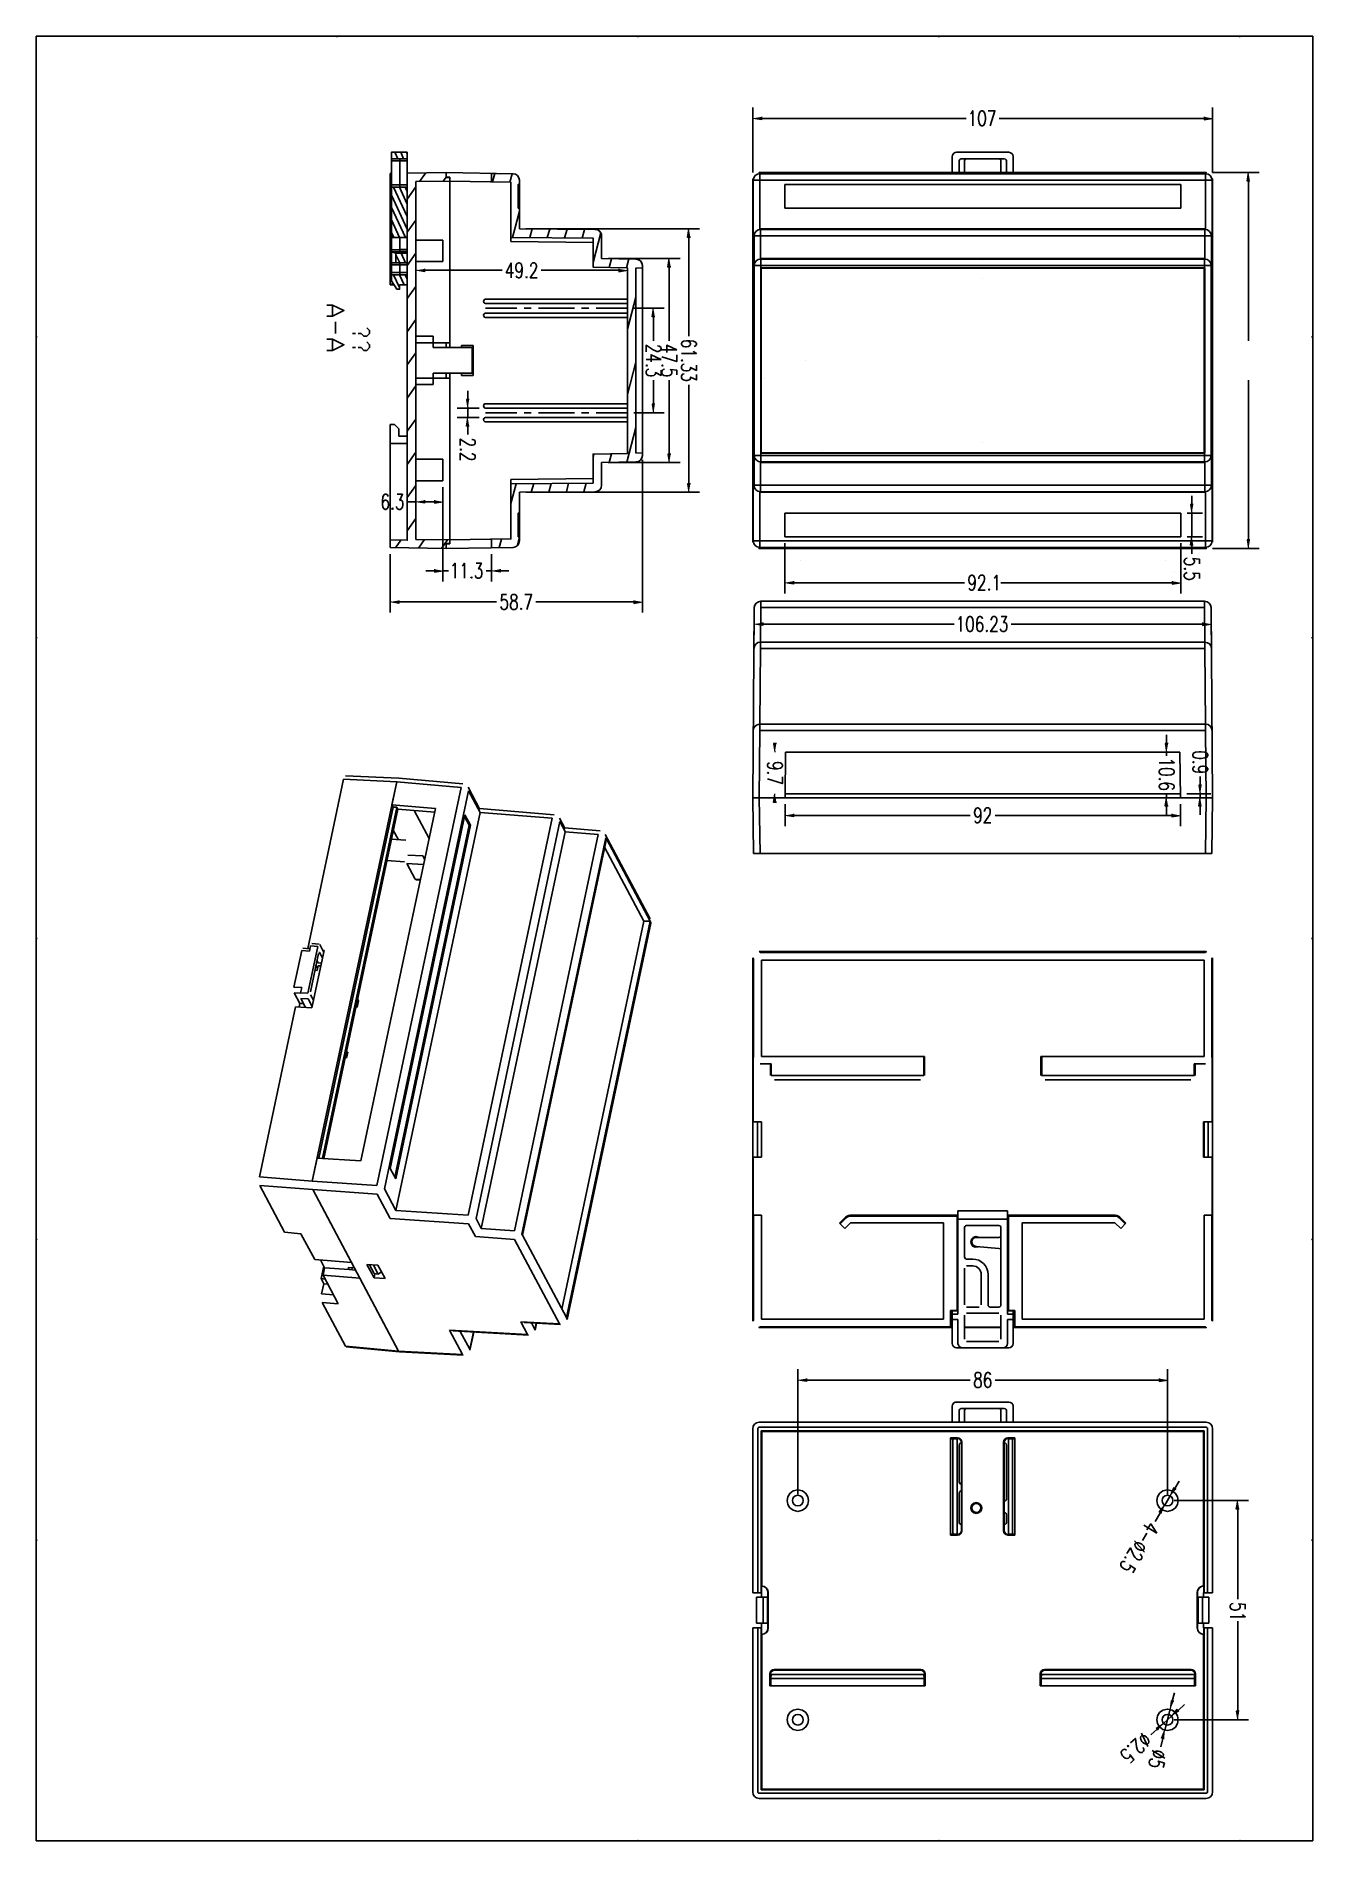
# Model space of a CAD drawing. Header units: inches. Extents: x -90 to 207, y -62 to 359.
import ezdxf

# ---------------------------------------------------------------- set-up
doc = ezdxf.new("R2010")
doc.units = ezdxf.units.IN
doc.header["$MEASUREMENT"] = 0
doc.layers.add('图层 1', color=7, linetype='Continuous')

msp = doc.modelspace()

# ---------------------------------------------------------------- hatches: boundary and pattern name
at = {"layer": '图层 1', "true_color": 0xffffff}
for points in [[(-90.27, 358.57), (-90.11, 358.57), (-90.11, 358.54), (-90.15, 358.42), (-90.27, 358.39)], [(-90.27, 358.57), (-90.11, 358.57), (-90.11, 358.54), (-90.15, 358.42), (-90.27, 358.39)], [(-20.11, 358.57), (-20.11, 358.54), (-20.14, 358.42), (-20.26, 358.39), (-20.39, 358.42), (-20.42, 358.54), (-20.42, 358.57)], [(49.9, 358.57), (49.9, 358.54), (49.86, 358.42), (49.74, 358.39), (49.62, 358.42), (49.59, 358.54), (49.59, 358.57)], [(119.9, 358.57), (119.9, 358.54), (119.87, 358.42), (119.75, 358.39), (119.62, 358.42), (119.59, 358.54), (119.59, 358.57)], [(189.91, 358.57), (189.91, 358.54), (189.87, 358.42), (189.75, 358.39), (189.63, 358.42), (189.6, 358.54), (189.6, 358.57)], [(206.73, 358.57), (206.73, 358.39), (206.61, 358.42), (206.58, 358.54), (206.58, 358.57)], [(78.46, 339.77), (78.46, 339.09), (76.45, 339.43)], [(181.48, 339.77), (181.48, 339.09), (183.45, 339.43)], [(192.13, 324.82), (191.45, 324.82), (191.79, 326.8)], [(61.94, 311.73), (61.26, 311.73), (61.6, 313.74)], [(57.37, 304.81), (56.72, 304.81), (57.03, 306.82)], [(0.09, 304.38), (0.09, 303.73), (-1.92, 304.07)], [(45.29, 304.38), (45.29, 303.73), (47.3, 304.07)], [(53.69, 293.2), (53.04, 293.2), (53.35, 295.21)], [(-90.27, 288.69), (-90.15, 288.66), (-90.11, 288.54), (-90.15, 288.41), (-90.27, 288.38)], [(206.73, 288.38), (206.61, 288.41), (206.58, 288.54), (206.61, 288.66), (206.73, 288.69)], [(10.49, 273.99), (9.84, 273.99), (10.15, 271.99)], [(10.49, 267.79), (9.84, 267.79), (10.15, 269.79)], [(53.69, 272.91), (53.04, 272.91), (53.35, 270.9)], [(57.37, 261.3), (56.72, 261.3), (57.03, 259.29)], [(61.94, 254.38), (61.26, 254.38), (61.6, 252.38)], [(0.09, 250.52), (0.09, 249.84), (-1.92, 250.18)], [(2.4, 250.52), (2.4, 249.84), (4.38, 250.18)], [(178.94, 249.54), (178.26, 249.54), (178.6, 247.56)], [(178.94, 240.06), (178.26, 240.06), (178.6, 242.03)], [(192.13, 241.29), (191.45, 241.29), (191.79, 239.28)], [(2.4, 234.47), (2.4, 233.82), (4.38, 234.13)], [(17.69, 234.47), (17.69, 233.82), (15.68, 234.13)], [(85.9, 231.69), (85.9, 231.01), (83.89, 231.35)], [(174, 231.69), (174, 231.01), (176.01, 231.35)], [(-5.91, 227.21), (-5.91, 226.53), (-7.91, 226.87)], [(48.78, 227.21), (48.78, 226.53), (50.79, 226.87)], [(-90.27, 218.69), (-90.15, 218.66), (-90.11, 218.53), (-90.15, 218.41), (-90.27, 218.38)], [(78.83, 222.05), (78.83, 221.37), (76.82, 221.71)], [(181.07, 222.05), (181.07, 221.37), (183.08, 221.71)], [(206.73, 218.38), (206.61, 218.41), (206.58, 218.53), (206.61, 218.66), (206.73, 218.69)], [(81.95, 193.92), (81.27, 193.92), (81.61, 191.91)], [(173.08, 193.92), (172.4, 193.92), (172.74, 191.91)], [(81.95, 180.21), (81.27, 180.21), (81.61, 182.22)], [(173.08, 179.31), (172.4, 179.31), (172.74, 181.29)], [(180.89, 184.19), (180.21, 184.19), (180.55, 182.22)], [(180.89, 179.31), (180.21, 179.31), (180.55, 181.29)], [(85.96, 177.52), (85.96, 176.84), (83.96, 177.18)], [(173.97, 177.52), (173.97, 176.84), (175.95, 177.18)], [(-90.27, 148.68), (-90.15, 148.65), (-90.11, 148.53), (-90.15, 148.4), (-90.27, 148.37)], [(206.73, 148.37), (206.61, 148.4), (206.58, 148.53), (206.61, 148.65), (206.73, 148.68)], [(-90.27, 78.65), (-90.15, 78.62), (-90.11, 78.49), (-90.15, 78.37), (-90.27, 78.34)], [(206.73, 78.34), (206.61, 78.37), (206.58, 78.49), (206.61, 78.62), (206.73, 78.65)], [(88.96, 46.1), (88.96, 45.42), (86.95, 45.76)], [(170.98, 46.1), (170.98, 45.42), (172.95, 45.76)], [(174.93, 20.31), (174.34, 20.65), (173.6, 18.77)], [(189.63, 15.68), (188.95, 15.68), (189.29, 17.69)], [(171.56, 14.72), (171.01, 15.06), (172.3, 16.61)], [(-90.27, 8.64), (-90.15, 8.61), (-90.11, 8.49), (-90.15, 8.36), (-90.27, 8.33)], [(206.73, 8.33), (206.61, 8.36), (206.58, 8.49), (206.61, 8.61), (206.73, 8.64)], [(174.4, -29.03), (173.76, -28.88), (173.57, -30.89)], [(175.61, -31.41), (175.14, -30.89), (173.88, -32.49)], [(189.63, -31.32), (188.95, -31.32), (189.29, -33.33)], [(170.76, -35.73), (170.33, -35.24), (172.03, -34.16)], [(172.18, -37.77), (171.53, -37.59), (172.33, -35.73)], [(49.59, -61.52), (49.62, -61.4), (49.74, -61.36), (49.86, -61.4), (49.9, -61.52)], [(119.59, -61.52), (119.62, -61.4), (119.75, -61.36), (119.87, -61.4), (119.9, -61.52)], [(189.6, -61.52), (189.63, -61.4), (189.75, -61.36), (189.87, -61.4), (189.91, -61.52)], [(206.73, -61.52), (206.58, -61.52), (206.61, -61.4), (206.73, -61.36)]]:
    msp.add_hatch(color=7, dxfattribs=at).paths.add_polyline_path(points)

# ---------------------------------------------------------------- linework, layer by layer
at = {"layer": '图层 1', "lineweight": 0}
for points in [[(-90.27, 358.57), (-90.11, 358.57), (-90.11, 358.54), (-90.15, 358.42), (-90.27, 358.39)], [(-90.27, 358.57), (-90.11, 358.57), (-90.11, 358.54), (-90.15, 358.42), (-90.27, 358.39)], [(-20.11, 358.57), (-20.11, 358.54), (-20.14, 358.42), (-20.26, 358.39), (-20.39, 358.42), (-20.42, 358.54), (-20.42, 358.57)], [(49.9, 358.57), (49.9, 358.54), (49.86, 358.42), (49.74, 358.39), (49.62, 358.42), (49.59, 358.54), (49.59, 358.57)], [(119.9, 358.57), (119.9, 358.54), (119.87, 358.42), (119.75, 358.39), (119.62, 358.42), (119.59, 358.54), (119.59, 358.57)], [(189.91, 358.57), (189.91, 358.54), (189.87, 358.42), (189.75, 358.39), (189.63, 358.42), (189.6, 358.54), (189.6, 358.57)], [(206.73, 358.57), (206.73, 358.39), (206.61, 358.42), (206.58, 358.54), (206.58, 358.57)], [(78.46, 339.77), (78.46, 339.09), (76.45, 339.43)], [(181.48, 339.77), (181.48, 339.09), (183.45, 339.43)], [(192.13, 324.82), (191.45, 324.82), (191.79, 326.8)], [(61.94, 311.73), (61.26, 311.73), (61.6, 313.74)], [(57.37, 304.81), (56.72, 304.81), (57.03, 306.82)], [(0.09, 304.38), (0.09, 303.73), (-1.92, 304.07)], [(45.29, 304.38), (45.29, 303.73), (47.3, 304.07)], [(53.69, 293.2), (53.04, 293.2), (53.35, 295.21)], [(-90.27, 288.69), (-90.15, 288.66), (-90.11, 288.54), (-90.15, 288.41), (-90.27, 288.38)], [(206.73, 288.38), (206.61, 288.41), (206.58, 288.54), (206.61, 288.66), (206.73, 288.69)], [(10.49, 273.99), (9.84, 273.99), (10.15, 271.99)], [(10.49, 267.79), (9.84, 267.79), (10.15, 269.79)], [(53.69, 272.91), (53.04, 272.91), (53.35, 270.9)], [(57.37, 261.3), (56.72, 261.3), (57.03, 259.29)], [(61.94, 254.38), (61.26, 254.38), (61.6, 252.38)], [(0.09, 250.52), (0.09, 249.84), (-1.92, 250.18)], [(2.4, 250.52), (2.4, 249.84), (4.38, 250.18)], [(178.94, 249.54), (178.26, 249.54), (178.6, 247.56)], [(178.94, 240.06), (178.26, 240.06), (178.6, 242.03)], [(192.13, 241.29), (191.45, 241.29), (191.79, 239.28)], [(2.4, 234.47), (2.4, 233.82), (4.38, 234.13)], [(17.69, 234.47), (17.69, 233.82), (15.68, 234.13)], [(85.9, 231.69), (85.9, 231.01), (83.89, 231.35)], [(174, 231.69), (174, 231.01), (176.01, 231.35)], [(-5.91, 227.21), (-5.91, 226.53), (-7.91, 226.87)], [(48.78, 227.21), (48.78, 226.53), (50.79, 226.87)], [(-90.27, 218.69), (-90.15, 218.66), (-90.11, 218.53), (-90.15, 218.41), (-90.27, 218.38)], [(78.83, 222.05), (78.83, 221.37), (76.82, 221.71)], [(181.07, 222.05), (181.07, 221.37), (183.08, 221.71)], [(206.73, 218.38), (206.61, 218.41), (206.58, 218.53), (206.61, 218.66), (206.73, 218.69)], [(81.95, 193.92), (81.27, 193.92), (81.61, 191.91)], [(173.08, 193.92), (172.4, 193.92), (172.74, 191.91)], [(81.95, 180.21), (81.27, 180.21), (81.61, 182.22)], [(173.08, 179.31), (172.4, 179.31), (172.74, 181.29)], [(180.89, 184.19), (180.21, 184.19), (180.55, 182.22)], [(180.89, 179.31), (180.21, 179.31), (180.55, 181.29)], [(85.96, 177.52), (85.96, 176.84), (83.96, 177.18)], [(173.97, 177.52), (173.97, 176.84), (175.95, 177.18)], [(-90.27, 148.68), (-90.15, 148.65), (-90.11, 148.53), (-90.15, 148.4), (-90.27, 148.37)], [(206.73, 148.37), (206.61, 148.4), (206.58, 148.53), (206.61, 148.65), (206.73, 148.68)], [(-90.27, 78.65), (-90.15, 78.62), (-90.11, 78.49), (-90.15, 78.37), (-90.27, 78.34)], [(206.73, 78.34), (206.61, 78.37), (206.58, 78.49), (206.61, 78.62), (206.73, 78.65)], [(88.96, 46.1), (88.96, 45.42), (86.95, 45.76)], [(170.98, 46.1), (170.98, 45.42), (172.95, 45.76)], [(174.93, 20.31), (174.34, 20.65), (173.6, 18.77)], [(189.63, 15.68), (188.95, 15.68), (189.29, 17.69)], [(171.56, 14.72), (171.01, 15.06), (172.3, 16.61)], [(-90.27, 8.64), (-90.15, 8.61), (-90.11, 8.49), (-90.15, 8.36), (-90.27, 8.33)], [(206.73, 8.33), (206.61, 8.36), (206.58, 8.49), (206.61, 8.61), (206.73, 8.64)], [(174.4, -29.03), (173.76, -28.88), (173.57, -30.89)], [(175.61, -31.41), (175.14, -30.89), (173.88, -32.49)], [(189.63, -31.32), (188.95, -31.32), (189.29, -33.33)], [(170.76, -35.73), (170.33, -35.24), (172.03, -34.16)], [(172.18, -37.77), (171.53, -37.59), (172.33, -35.73)], [(49.59, -61.52), (49.62, -61.4), (49.74, -61.36), (49.86, -61.4), (49.9, -61.52)], [(119.59, -61.52), (119.62, -61.4), (119.75, -61.36), (119.87, -61.4), (119.9, -61.52)], [(189.6, -61.52), (189.63, -61.4), (189.75, -61.36), (189.87, -61.4), (189.91, -61.52)], [(206.73, -61.52), (206.58, -61.52), (206.61, -61.4), (206.73, -61.36)]]:
    msp.add_lwpolyline(points, dxfattribs=at)
at = {"layer": '图层 1', "color": 7, "lineweight": 25, "true_color": 0xffffff}
for points in [[(206.73, -61.52), (206.73, 358.54), (-90.27, 358.54)], [(-90.27, -61.52), (-90.27, 358.54)], [(206.73, 358.54), (206.77, 358.54)], [(76.45, 326.8), (76.45, 341.93)], [(127.1, 340.51), (127.34, 340.66), (127.65, 341.19), (127.65, 337.67)], [(129.69, 341.19), (129.35, 341), (129.13, 340.51), (129.01, 339.67), (129.01, 339.18), (129.13, 338.35), (129.35, 337.85), (129.69, 337.67), (129.91, 337.67), (130.25, 337.85), (130.46, 338.35), (130.58, 339.18), (130.58, 339.67), (130.46, 340.51), (130.25, 341), (129.91, 341.19), (129.69, 341.19)], [(131.7, 337.67), (132.81, 341.19), (131.23, 341.19)], [(183.45, 326.8), (183.45, 341.93)], [(78.46, 339.43), (126.11, 339.43)], [(181.48, 339.43), (133.8, 339.43)], [(-3.93, 331.52), (-7.6, 331.52), (-7.6, 330.01), (-3.93, 330.01), (-3.93, 331.52)], [(-7.6, 331.52), (-3.93, 331.52)], [(-7.6, 301.57), (-7.6, 331.52)], [(-7.48, 330.01), (-7.6, 330.35)], [(-7.6, 330.01), (-3.93, 330.01)], [(-7.6, 329.52), (-3.93, 329.52)], [(-6.12, 330.01), (-6.8, 331.52)], [(-5.63, 330.01), (-5.63, 323.43)], [(-4.76, 330.01), (-5.44, 331.52)], [(-3.93, 331.15), (-4.08, 331.52)], [(-3.93, 241.23), (-3.93, 331.52)], [(123.85, 331.52), (123.54, 331.46), (123.27, 331.34), (123.05, 331.12), (122.9, 330.84), (122.86, 330.53)], [(122.86, 330.53), (122.86, 326.8)], [(136.05, 331.52), (123.85, 331.52)], [(124.96, 330.01), (124.72, 329.95), (124.53, 329.76), (124.47, 329.52)], [(124.47, 326.8), (124.47, 329.52)], [(124.96, 330.01), (134.97, 330.01)], [(126.2, 330.01), (125.95, 329.95), (125.77, 329.76), (125.71, 329.52)], [(125.71, 329.52), (125.71, 326.8)], [(134.2, 329.52), (134.14, 329.76), (133.95, 329.95), (133.7, 330.01)], [(134.2, 329.52), (134.2, 326.8)], [(135.46, 329.52), (135.4, 329.76), (135.22, 329.95), (134.97, 330.01)], [(135.46, 329.52), (135.46, 326.8)], [(137.07, 326.8), (137.07, 330.53)], [(-7.91, 239.5), (5.09, 239.28), (5.09, 240.46), (5.98, 240.46), (5.98, 241.29), (-1.92, 241.41), (-1.92, 324.7), (5.98, 324.82), (5.98, 325.66), (5.09, 325.66), (5.09, 326.8), (-3.93, 326.67), (-3.93, 241.23), (-7.91, 241.29), (-7.91, 239.5)], [(-7.6, 326.61), (-7.91, 326.61)], [(-7.91, 300.67), (-7.91, 326.61)], [(-3.93, 323.93), (-7.6, 323.93)], [(5.09, 326.8), (-3.93, 326.67)], [(5.98, 324.82), (-1.92, 324.7)], [(-1.92, 324.7), (-1.92, 241.41)], [(0.36, 326.74), (-1.06, 324.73)], [(5.09, 325.75), (4.41, 324.79)], [(20.71, 326.55), (5.09, 326.8)], [(5.09, 326.8), (5.09, 325.66)], [(5.98, 325.72), (5.09, 325.72)], [(5.98, 325.66), (5.09, 325.66)], [(5.98, 287.15), (5.98, 325.72)], [(20.19, 324.57), (5.98, 324.82)], [(5.98, 286.07), (5.98, 324.82)], [(39.8, 313.58), (22.2, 313.74), (22.2, 318.55), (21.89, 318.55), (21.89, 324.05), (22.2, 324.05), (22.2, 325.04), (22.07, 325.59), (21.76, 326.09), (21.27, 326.43), (20.71, 326.55), (15.68, 326.61), (15.68, 324.64), (20.19, 324.57), (20.19, 311.73), (39.3, 311.54), (39.3, 304.81), (47.3, 304.66), (47.3, 261.42)], [(15.68, 326.61), (15.68, 324.64)], [(15.9, 324.64), (16.42, 326.61)], [(19.94, 324.57), (20.47, 326.55)], [(20.19, 324.57), (20.19, 310.74)], [(22.2, 324.05), (21.89, 324.05)], [(21.89, 324.05), (21.89, 318.55)], [(22.2, 325.04), (22.2, 313.74)], [(76.45, 325.32), (76.45, 287.15)], [(76.45, 325.32), (76.45, 240.8), (76.45, 278.96)], [(76.58, 325.04), (76.45, 325.32)], [(76.58, 325.04), (76.58, 312.25)], [(183.33, 325.04), (76.58, 325.04)], [(175.95, 326.8), (181.97, 326.8), (77.93, 326.8), (83.96, 326.8)], [(77.93, 326.8), (78.09, 326.55)], [(78.09, 325.04), (78.09, 326.55)], [(181.81, 326.55), (78.09, 326.55)], [(78.09, 313.74), (78.09, 325.04)], [(83.89, 318.55), (83.89, 324.05)], [(176.01, 324.05), (83.89, 324.05)], [(84.05, 326.61), (83.96, 326.8)], [(175.85, 326.61), (84.05, 326.61)], [(175.85, 326.61), (175.95, 326.8)], [(176.01, 324.05), (176.01, 318.55)], [(181.81, 326.55), (181.97, 326.8)], [(181.81, 326.55), (181.81, 313.74)], [(183.45, 325.32), (183.33, 325.04)], [(183.33, 312.25), (183.33, 325.04)], [(183.45, 326.8), (194.29, 326.8)], [(183.45, 240.8), (183.45, 325.32), (183.45, 287.15)], [(191.79, 324.82), (191.79, 287.61)], [(-7.6, 322.88), (-7.91, 322.88)], [(-3.93, 323.43), (-7.6, 323.43), (-7.6, 311.73), (-3.93, 311.73), (-3.93, 323.43)], [(-7.6, 323.43), (-3.93, 323.43)], [(-3.93, 313.64), (-7.6, 321.58)], [(-3.93, 316.58), (-7.11, 323.43)], [(-3.93, 319.48), (-5.75, 323.43)], [(-3.93, 322.41), (-4.39, 323.43)], [(-1.92, 323.46), (-3.93, 320.62)], [(-3.93, 311.73), (-3.93, 323.43)], [(-4.36, 311.73), (-7.6, 318.68)], [(-5.72, 311.73), (-7.6, 315.77)], [(-1.92, 315.74), (-3.93, 312.9)], [(20.56, 311.73), (22.2, 317.81)], [(21.89, 318.55), (22.2, 318.55)], [(83.89, 318.55), (176.01, 318.55)], [(-7.08, 311.73), (-7.6, 312.84)], [(-3.93, 311.73), (-7.6, 311.73)], [(-5.63, 311.73), (-5.63, 308.36)], [(-1.92, 311.08), (4.38, 311.08)], [(4.38, 311.08), (4.38, 306.08)], [(39.3, 311.54), (20.19, 311.73)], [(39.8, 313.58), (22.2, 313.74)], [(23.68, 313.74), (64.1, 313.74)], [(24.6, 311.7), (25.16, 313.7)], [(28.65, 311.67), (29.21, 313.67)], [(32.69, 311.6), (33.25, 313.64)], [(36.74, 311.57), (37.3, 313.58)], [(39.3, 305.89), (41.13, 312.75)], [(39.3, 311.54), (39.3, 304.81)], [(39.8, 313.58), (40.38, 313.46), (40.85, 313.12), (41.19, 312.65), (41.28, 312.07)], [(41.28, 312.07), (41.25, 312.47), (41.09, 312.81), (40.85, 313.12), (40.54, 313.37), (40.2, 313.52), (39.8, 313.58)], [(49.31, 306.66), (41.28, 306.82), (41.28, 312.07)], [(41.28, 312.07), (41.28, 306.82)], [(61.6, 311.73), (61.6, 288.69)], [(76.76, 312.07), (76.58, 312.25)], [(76.76, 312.07), (76.76, 305.34)], [(76.76, 312.07), (181.66, 312.07)], [(181.81, 313.74), (78.09, 313.74)], [(78.09, 313.74), (78.24, 313.58)], [(78.24, 312.07), (78.24, 313.58)], [(181.66, 313.58), (78.24, 313.58)], [(78.24, 306.82), (78.24, 312.07)], [(87.17, 313.74), (87.17, 313.61)], [(89.14, 313.61), (89.14, 313.74)], [(91.15, 313.74), (91.15, 313.61)], [(93.13, 313.61), (93.13, 313.74)], [(95.13, 313.74), (95.13, 313.61)], [(97.11, 313.61), (97.11, 313.74)], [(99.12, 313.74), (99.12, 313.61)], [(101.09, 313.61), (101.09, 313.74)], [(103.1, 313.74), (103.1, 313.61)], [(105.08, 313.61), (105.08, 313.74)], [(107.05, 313.74), (107.05, 313.61)], [(109.06, 313.61), (109.06, 313.74)], [(111.04, 313.74), (111.04, 313.61)], [(113.05, 313.61), (113.05, 313.74)], [(115.02, 313.74), (115.02, 313.61)], [(117.03, 313.61), (117.03, 313.74)], [(119, 313.74), (119, 313.61)], [(121.01, 313.61), (121.01, 313.74)], [(122.99, 313.74), (122.99, 313.61)], [(124.01, 313.61), (124.01, 313.74)], [(124.47, 313.61), (124.47, 313.74)], [(125, 313.61), (125, 313.74)], [(126.97, 313.74), (126.97, 313.61)], [(128.95, 313.61), (128.95, 313.74)], [(129.97, 312.07), (129.97, 312.07)], [(130.96, 313.74), (130.96, 313.61)], [(132.93, 313.61), (132.93, 313.74)], [(134.94, 313.74), (134.94, 313.61)], [(135.46, 313.74), (135.46, 313.61)], [(135.93, 313.74), (135.93, 313.61)], [(136.92, 313.61), (136.92, 313.74)], [(138.92, 313.74), (138.92, 313.61)], [(140.9, 313.61), (140.9, 313.74)], [(142.91, 313.74), (142.91, 313.61)], [(144.88, 313.61), (144.88, 313.74)], [(146.86, 313.74), (146.86, 313.61)], [(148.87, 313.61), (148.87, 313.74)], [(150.84, 313.74), (150.84, 313.61)], [(152.85, 313.61), (152.85, 313.74)], [(154.83, 313.74), (154.83, 313.61)], [(156.83, 313.61), (156.83, 313.74)], [(158.81, 313.74), (158.81, 313.61)], [(160.82, 313.61), (160.82, 313.74)], [(162.79, 313.74), (162.79, 313.61)], [(164.8, 313.61), (164.8, 313.74)], [(166.78, 313.74), (166.78, 313.61)], [(168.75, 313.61), (168.75, 313.74)], [(170.76, 313.74), (170.76, 313.61)], [(172.74, 313.61), (172.74, 313.74)], [(181.66, 313.58), (181.81, 313.74)], [(181.66, 313.58), (181.66, 306.82)], [(181.66, 312.07), (183.17, 312.07)], [(183.33, 312.25), (183.17, 312.07)], [(183.17, 305.34), (183.17, 312.07)], [(-5.63, 308.86), (-7.6, 308.86)], [(-7.51, 308.36), (-5.63, 308.36)], [(-7.51, 308.36), (-6.55, 308.05)], [(-3.93, 308.05), (-6.55, 308.05), (-6.55, 305.8), (-3.93, 305.8), (-3.93, 308.05)], [(-6.55, 308.05), (-6.55, 305.8)], [(-6.55, 308.05), (-3.93, 308.05)], [(-5.69, 305.8), (-6.55, 307.65)], [(-3.93, 308.92), (-5.63, 308.92)], [(-3.93, 308.42), (-5.63, 308.42)], [(-4.33, 305.8), (-5.38, 308.05)], [(-3.93, 307.84), (-4.02, 308.05)], [(-3.93, 305.8), (-3.93, 308.05)], [(-1.92, 308.02), (-3.93, 305.18)], [(20.19, 310.74), (39.3, 310.55)], [(49.31, 306.66), (41.28, 306.82)], [(42.79, 306.82), (59.53, 306.82)], [(43.04, 304.75), (43.6, 306.76)], [(47.08, 304.66), (47.61, 306.69)], [(181.66, 306.82), (78.24, 306.82)], [(78.24, 306.82), (78.34, 306.66)], [(181.57, 306.66), (181.66, 306.82)], [(-7.6, 305.31), (-3.93, 305.31)], [(-3.93, 303.51), (-7.6, 303.51)], [(-3.93, 303.02), (-7.6, 303.02), (-7.6, 301.57), (-6.34, 299.65), (-5.72, 299.65), (-5.72, 300.64), (-3.93, 300.64), (-3.93, 303.02)], [(-7.6, 303.02), (-3.93, 303.02)], [(-7.48, 305.8), (-3.93, 305.8)], [(-5.72, 300.02), (-7.11, 303.02)], [(-4.64, 300.64), (-5.75, 303.02)], [(-5.63, 305.8), (-5.63, 303.02)], [(-3.93, 302), (-4.39, 303.02)], [(-3.93, 300.64), (-3.93, 303.02)], [(-1.92, 306.08), (4.38, 306.08)], [(-1.92, 303.17), (-1.92, 301.57)], [(0.09, 304.07), (18.12, 304.07)], [(20.22, 305.8), (19.11, 303.48), (20.78, 303.48)], [(20.22, 305.8), (20.22, 302.31)], [(22.81, 304.63), (22.69, 304.13), (22.47, 303.79), (22.13, 303.64), (22.01, 303.64), (21.67, 303.79), (21.45, 304.13), (21.36, 304.63), (21.36, 304.81), (21.45, 305.31), (21.67, 305.64), (22.01, 305.8), (22.13, 305.8), (22.47, 305.64), (22.69, 305.31), (22.81, 304.63), (22.81, 303.79), (22.69, 302.96), (22.47, 302.46), (22.13, 302.31), (21.92, 302.31), (21.58, 302.46), (21.45, 302.8)], [(23.8, 302.65), (23.71, 302.46), (23.8, 302.31), (23.92, 302.46), (23.8, 302.65)], [(24.82, 304.97), (24.82, 305.15), (24.91, 305.46), (25.04, 305.64), (25.25, 305.8), (25.72, 305.8), (25.93, 305.64), (26.02, 305.46), (26.15, 305.15), (26.15, 304.81), (26.02, 304.47), (25.81, 303.98), (24.7, 302.31), (26.27, 302.31)], [(45.29, 304.07), (27.26, 304.07)], [(47.3, 304.66), (39.3, 304.81)], [(47.3, 304.66), (47.3, 261.42)], [(47.3, 303.17), (47.3, 301.57)], [(50.79, 260.93), (50.79, 261.46), (49.28, 261.55), (49.28, 304.56), (50.79, 304.63), (50.79, 305.18)], [(50.79, 304.63), (49.28, 304.56)], [(49.28, 304.56), (49.28, 261.46)], [(50.79, 305.18), (50.79, 260.93)], [(57.03, 304.81), (57.03, 287.61)], [(76.82, 305.18), (76.76, 305.34)], [(76.82, 305.18), (76.82, 260.93)], [(76.82, 305.18), (183.08, 305.18)], [(78.34, 305.18), (78.34, 306.66)], [(181.57, 306.66), (78.34, 306.66)], [(78.34, 305.18), (78.34, 261.46)], [(78.34, 304.63), (181.57, 304.63)], [(78.4, 304.56), (78.34, 304.63)], [(78.4, 261.55), (78.4, 304.56)], [(78.4, 304.56), (181.51, 304.56)], [(129.97, 306.39), (129.97, 306.39)], [(133.12, 304.44), (133.12, 304.44)], [(181.51, 304.56), (181.6, 304.63)], [(181.51, 261.55), (181.51, 304.56)], [(181.57, 306.66), (181.57, 305.18)], [(181.57, 305.18), (181.57, 304.63)], [(181.6, 304.63), (181.6, 261.46)], [(183.17, 305.34), (183.08, 305.18)], [(183.08, 260.93), (183.08, 305.18)], [(-7.14, 300.83), (-7.91, 300.89)], [(-7.02, 300.67), (-7.91, 300.67)], [(-6.34, 299.65), (-7.6, 301.57)], [(-6.34, 299.65), (-5.72, 299.65)], [(-5.72, 300.64), (-5.72, 299.65)], [(-5.72, 300.64), (-3.93, 300.64)], [(-1.92, 300.3), (-3.93, 297.46)], [(129.97, 302.06), (129.97, 302.06)], [(-22.61, 295.98), (-21.28, 295.98), (-18.66, 294.68), (-21.28, 293.35), (-22.61, 293.35)], [(-21.28, 295.98), (-21.28, 293.35)], [(14.29, 297.31), (14.04, 297.25), (13.86, 297.06), (13.8, 296.81), (13.86, 296.57), (14.04, 296.38), (14.29, 296.32)], [(14.29, 294.1), (14.04, 294.03), (13.86, 293.85), (13.8, 293.6), (13.86, 293.35), (14.04, 293.17), (14.29, 293.11)], [(14.29, 297.31), (47.3, 297.31)], [(47.3, 296.32), (14.29, 296.32)], [(21.58, 295.21), (14.29, 295.21)], [(14.29, 294.1), (47.3, 294.1)], [(24.91, 295.21), (23.25, 295.21)], [(34.98, 295.21), (26.61, 295.21)], [(38.35, 295.21), (36.65, 295.21)], [(47.3, 295.21), (40.01, 295.21)], [(47.3, 290.33), (49.28, 297.8)], [(48.78, 295.21), (55.85, 295.21)], [(-20.63, 292.03), (-20.63, 289.37)], [(-13.35, 290.7), (-12.7, 290.05), (-12.7, 289.37), (-13.35, 288.72), (-14.03, 288.72), (-14.68, 289.37), (-15.35, 289.37)], [(-1.92, 292.58), (-3.93, 289.74)], [(47.3, 293.11), (14.29, 293.11)], [(53.35, 293.2), (53.35, 287.61)], [(-22.61, 288.04), (-21.28, 288.04), (-18.66, 286.72), (-21.28, 285.42), (-22.61, 285.42)], [(-21.28, 288.04), (-21.28, 285.42)], [(-16, 289.37), (-16.65, 289.37)], [(-16, 286.07), (-16.65, 286.07)], [(-13.35, 287.39), (-12.7, 286.72), (-12.7, 286.07), (-13.35, 285.42), (-14.03, 285.42), (-14.68, 286.07), (-15.35, 286.07)], [(2.09, 288.69), (-1.92, 288.69)], [(-1.92, 287.21), (2.09, 287.21)], [(2.09, 288.69), (2.09, 286.07)], [(5.98, 287.15), (2.09, 287.15)], [(2.09, 286.07), (11.2, 286.07)], [(5.09, 287.15), (5.09, 286.07)], [(8.7, 286.07), (8.7, 286.56)], [(8.7, 286.56), (11.39, 286.56)], [(11.2, 286.07), (11.2, 280.08)], [(11.39, 286.56), (11.39, 279.55)], [(58.79, 285.51), (56.44, 286.62), (56.44, 284.96)], [(62.83, 286.34), (63.17, 286.47), (63.36, 286.81), (63.36, 287.02), (63.17, 287.36), (62.68, 287.58), (61.85, 287.67), (61.01, 287.67), (60.33, 287.58), (60.02, 287.36), (59.84, 287.02), (59.84, 286.9), (60.02, 286.56), (60.33, 286.34), (60.86, 286.22), (61.01, 286.22), (61.51, 286.34), (61.85, 286.56), (62, 286.9), (62, 287.02), (61.85, 287.36), (61.51, 287.58), (61.01, 287.67)], [(76.48, 279.55), (76.48, 286.56)], [(76.48, 286.56), (76.51, 286.56)], [(76.51, 286.56), (76.51, 279.55)], [(183.42, 286.56), (183.45, 286.56)], [(-1.92, 284.86), (-3.93, 282.02)], [(47.3, 275.17), (49.28, 282.64)], [(55.11, 283.29), (51.62, 283.29)], [(51.96, 281.93), (51.78, 282.05), (51.62, 281.93), (51.78, 281.84), (51.96, 281.93)], [(55.11, 283.29), (52.8, 284.4), (52.8, 282.73)], [(58.79, 285.51), (55.3, 285.51)], [(55.3, 283.94), (58.79, 282.82), (58.79, 284.4)], [(55.61, 281.93), (55.45, 282.05), (55.3, 281.93), (55.45, 281.84), (55.61, 281.93)], [(62.68, 285.23), (62.83, 285.02), (63.36, 284.68), (59.84, 284.68)], [(60.18, 283.1), (60.02, 283.23), (59.84, 283.1), (60.02, 283.01), (60.18, 283.1)], [(63.36, 281.99), (63.36, 280.76), (62, 281.44), (62, 281.1), (61.85, 280.88), (61.69, 280.76), (61.17, 280.66), (60.86, 280.66), (60.33, 280.76), (60.02, 280.97), (59.84, 281.31), (59.84, 281.65), (60.02, 281.99), (60.18, 282.11), (60.52, 282.21)], [(88.84, 283.04), (88.84, 283.04)], [(-1.92, 278.96), (5.98, 278.96)], [(-1.92, 277.45), (2.09, 277.45)], [(2.09, 280.08), (2.09, 277.45)], [(11.2, 280.08), (2.09, 280.08)], [(5.09, 280.08), (5.09, 278.96)], [(5.98, 241.29), (5.98, 280.08)], [(5.98, 278.96), (5.98, 240.46)], [(8.7, 279.55), (8.7, 280.08)], [(8.7, 279.55), (11.39, 279.55)], [(55.11, 280.82), (55.11, 279.58), (53.79, 280.26), (53.79, 279.92), (53.63, 279.71), (53.45, 279.58), (52.95, 279.49), (52.61, 279.49), (52.12, 279.58), (51.78, 279.8), (51.62, 280.14), (51.62, 280.48), (51.78, 280.82), (51.96, 280.94), (52.27, 281.03)], [(53.35, 272.91), (53.35, 278.47)], [(58.79, 279.71), (58.79, 280.82), (57.28, 280.94), (57.46, 280.82), (57.62, 280.48), (57.62, 280.14), (57.46, 279.8), (57.12, 279.58), (56.63, 279.49), (56.29, 279.49), (55.79, 279.58), (55.45, 279.8), (55.3, 280.14), (55.3, 280.48), (55.45, 280.82), (55.61, 280.94), (55.95, 281.03)], [(57.03, 261.3), (57.03, 278.47)], [(63.36, 279.77), (63.36, 278.53), (62, 279.21), (62, 278.87), (61.85, 278.62), (61.69, 278.53), (61.17, 278.41), (60.86, 278.41), (60.33, 278.53), (60.02, 278.75), (59.84, 279.09), (59.84, 279.43), (60.02, 279.77), (60.18, 279.86), (60.52, 279.98)], [(61.6, 254.38), (61.6, 277.42)], [(76.51, 279.55), (76.48, 279.55)], [(79.08, 278.84), (79.08, 278.84)], [(183.42, 279.55), (183.45, 279.55)], [(183.45, 240.8), (183.45, 278.96)], [(191.79, 241.29), (191.79, 278.47)], [(-1.92, 277.14), (-3.93, 274.3)], [(10.15, 273.99), (10.15, 276)], [(-1.92, 269.42), (-3.93, 266.58)], [(12.78, 271.99), (7.65, 271.99)], [(12.78, 269.79), (7.65, 269.79)], [(10.15, 271.99), (10.15, 269.79)], [(14.29, 273), (14.04, 272.94), (13.86, 272.76), (13.8, 272.51), (13.86, 272.26), (14.04, 272.08), (14.29, 271.99)], [(14.29, 269.79), (14.04, 269.73), (13.86, 269.55), (13.8, 269.3), (13.86, 269.05), (14.04, 268.87), (14.29, 268.81)], [(14.29, 273), (47.3, 273)], [(47.3, 271.99), (14.29, 271.99)], [(21.58, 270.9), (14.29, 270.9)], [(14.29, 269.79), (47.3, 269.79)], [(24.91, 270.9), (23.25, 270.9)], [(34.98, 270.9), (26.61, 270.9)], [(38.35, 270.9), (36.65, 270.9)], [(47.3, 270.9), (40.01, 270.9)], [(48.78, 270.9), (55.85, 270.9)], [(-7.91, 268.13), (-7.91, 239.5)], [(-6.92, 268.13), (-7.91, 268.13)], [(-6.92, 268.13), (-5.91, 267.14)], [(-5.91, 267.14), (-5.91, 265.44)], [(-5.91, 265.44), (-3.93, 265.44)], [(11.08, 264.7), (11.23, 264.7), (11.57, 264.57), (11.76, 264.45), (11.91, 264.23), (11.91, 263.8), (11.76, 263.56), (11.57, 263.46), (11.23, 263.34), (10.92, 263.34), (10.58, 263.46), (10.09, 263.68), (8.42, 264.79), (8.42, 263.25)], [(10.15, 267.79), (10.15, 265.81)], [(47.3, 268.81), (14.29, 268.81)], [(47.12, 259.39), (49.28, 267.48)], [(-7.91, 263.74), (-3.93, 263.74)], [(-1.92, 261.7), (-3.93, 258.86)], [(8.73, 262.35), (8.58, 262.44), (8.42, 262.35), (8.58, 262.23), (8.73, 262.35)], [(11.08, 261.33), (11.23, 261.33), (11.57, 261.21), (11.76, 261.12), (11.91, 260.9), (11.91, 260.44), (11.76, 260.22), (11.57, 260.1), (11.23, 260), (10.92, 260), (10.58, 260.1), (10.09, 260.34), (8.42, 261.46), (8.42, 259.88)], [(47.3, 261.42), (39.3, 261.3), (39.3, 254.54), (20.19, 254.38), (20.19, 241.54), (15.68, 241.48), (15.68, 239.47), (20.71, 239.56)], [(39.3, 261.3), (47.3, 261.42)], [(39.3, 260.47), (39.52, 261.3)], [(39.3, 261.3), (39.3, 254.54)], [(43.04, 259.32), (43.6, 261.36)], [(49.28, 261.55), (50.79, 261.46)], [(50.79, 260.93), (50.67, 260.37), (50.36, 259.88), (49.9, 259.57), (49.31, 259.45)], [(76.76, 260.78), (76.82, 260.93)], [(76.76, 260.78), (76.76, 254.04)], [(183.08, 260.93), (76.82, 260.93)], [(78.4, 261.55), (78.34, 261.46)], [(78.34, 259.45), (78.34, 261.46)], [(181.57, 261.46), (78.34, 261.46)], [(181.51, 261.55), (78.4, 261.55)], [(92.76, 262.23), (92.76, 262.23)], [(129.97, 264.05), (129.97, 264.05)], [(181.51, 261.55), (181.6, 261.46)], [(181.57, 261.46), (181.57, 260.93)], [(181.57, 260.93), (181.57, 259.45)], [(183.08, 260.93), (183.17, 260.78)], [(183.17, 254.04), (183.17, 260.78)], [(-1.92, 260.07), (4.38, 260.07)], [(4.38, 260.07), (4.38, 255.06)], [(22.2, 241.07), (22.2, 242.03), (21.89, 242.03), (21.89, 247.56), (22.2, 247.56), (22.2, 252.38), (39.8, 252.53), (40.38, 252.65), (40.85, 252.96), (41.19, 253.46), (41.28, 254.04), (41.28, 259.29), (49.31, 259.45)], [(41.28, 259.29), (49.31, 259.45)], [(41.28, 259.29), (41.28, 254.04)], [(42.79, 259.29), (59.53, 259.29)], [(50.79, 259.97), (50.79, 224.37)], [(78.34, 259.45), (78.24, 259.29)], [(78.24, 254.04), (78.24, 259.29)], [(78.24, 259.29), (181.66, 259.29)], [(78.34, 259.45), (181.57, 259.45)], [(129.97, 259.7), (129.97, 259.7)], [(181.66, 259.29), (181.57, 259.45)], [(181.66, 254.04), (181.66, 259.29)], [(-1.92, 253.98), (-3.93, 251.14)], [(-1.92, 255.06), (4.38, 255.06)], [(-1.92, 253.58), (-1.92, 247.68)], [(4.38, 253.58), (4.38, 231.63)], [(4.38, 253.58), (4.38, 247.68)], [(39.3, 255.56), (20.19, 255.37)], [(20.19, 255.37), (20.19, 241.54)], [(20.19, 254.38), (39.3, 254.54)], [(20.19, 249.75), (21.42, 254.38)], [(22.2, 252.38), (39.8, 252.53)], [(22.2, 252.38), (22.2, 241.07)], [(23.68, 252.38), (64.1, 252.38)], [(24.94, 252.41), (25.5, 254.41)], [(29.02, 252.44), (29.58, 254.45)], [(33.1, 252.47), (33.62, 254.51)], [(37.17, 252.5), (37.7, 254.54)], [(76.58, 253.86), (76.76, 254.04)], [(76.58, 253.86), (76.58, 241.07)], [(181.66, 254.04), (76.76, 254.04)], [(78.24, 252.53), (78.09, 252.38)], [(78.09, 241.07), (78.09, 252.38)], [(78.09, 252.38), (181.81, 252.38)], [(78.24, 252.53), (78.24, 254.04)], [(78.24, 252.53), (181.66, 252.53)], [(87.17, 252.5), (87.17, 252.38)], [(89.14, 252.38), (89.14, 252.5)], [(91.15, 252.5), (91.15, 252.38)], [(93.13, 252.38), (93.13, 252.5)], [(95.13, 252.5), (95.13, 252.38)], [(97.11, 252.38), (97.11, 252.5)], [(99.12, 252.5), (99.12, 252.38)], [(101.09, 252.38), (101.09, 252.5)], [(103.1, 252.5), (103.1, 252.38)], [(105.08, 252.38), (105.08, 252.5)], [(107.05, 252.5), (107.05, 252.38)], [(109.06, 252.38), (109.06, 252.5)], [(111.04, 252.5), (111.04, 252.38)], [(113.05, 252.38), (113.05, 252.5)], [(115.02, 252.5), (115.02, 252.38)], [(117.03, 252.38), (117.03, 252.5)], [(119, 252.5), (119, 252.38)], [(121.01, 252.38), (121.01, 252.5)], [(122.99, 252.5), (122.99, 252.38)], [(125, 252.38), (125, 252.5)], [(126.97, 252.5), (126.97, 252.38)], [(128.95, 252.38), (128.95, 252.5)], [(130.96, 252.5), (130.96, 252.38)], [(132.93, 252.38), (132.93, 252.5)], [(134.94, 252.5), (134.94, 252.38)], [(136.92, 252.38), (136.92, 252.5)], [(138.92, 252.5), (138.92, 252.38)], [(140.9, 252.38), (140.9, 252.5)], [(142.91, 252.5), (142.91, 252.38)], [(144.88, 252.38), (144.88, 252.5)], [(146.86, 252.5), (146.86, 252.38)], [(148.87, 252.38), (148.87, 252.5)], [(150.84, 252.5), (150.84, 252.38)], [(152.85, 252.38), (152.85, 252.5)], [(154.83, 252.5), (154.83, 252.38)], [(156.83, 252.38), (156.83, 252.5)], [(158.81, 252.5), (158.81, 252.38)], [(160.82, 252.38), (160.82, 252.5)], [(162.79, 252.5), (162.79, 252.38)], [(164.8, 252.38), (164.8, 252.5)], [(166.78, 252.5), (166.78, 252.38)], [(168.75, 252.38), (168.75, 252.5)], [(170.76, 252.5), (170.76, 252.38)], [(172.74, 252.38), (172.74, 252.5)], [(183.17, 254.04), (181.66, 254.04)], [(181.66, 254.04), (181.66, 252.53)], [(181.81, 252.38), (181.66, 252.53)], [(181.81, 241.07), (181.81, 252.38)], [(183.17, 254.04), (183.33, 253.86)], [(183.33, 241.07), (183.33, 253.86)], [(-8.38, 251.42), (-8.5, 251.76), (-8.81, 251.94), (-9.05, 251.94), (-9.39, 251.76), (-9.61, 251.27), (-9.7, 250.43), (-9.7, 249.6), (-9.61, 248.92), (-9.39, 248.61), (-9.05, 248.42), (-8.93, 248.42), (-8.59, 248.61), (-8.38, 248.92), (-8.25, 249.44), (-8.25, 249.6), (-8.38, 250.09), (-8.59, 250.43), (-8.93, 250.59), (-9.05, 250.59), (-9.39, 250.43), (-9.61, 250.09), (-9.7, 249.6)], [(-7.36, 248.76), (-7.48, 248.61), (-7.36, 248.42), (-7.26, 248.61), (-7.36, 248.76)], [(-6.24, 251.94), (-5.04, 251.94), (-5.69, 250.59), (-5.35, 250.59), (-5.13, 250.43), (-5.04, 250.28), (-4.92, 249.75), (-4.92, 249.44), (-5.04, 248.92), (-5.26, 248.61), (-5.6, 248.42), (-5.91, 248.42), (-6.24, 248.61), (-6.37, 248.76), (-6.49, 249.1)], [(-1.92, 250.18), (-3.93, 250.18)], [(2.4, 250.18), (0.09, 250.18)], [(178.6, 249.54), (178.6, 251.54)], [(-1.92, 246.29), (-3.93, 243.42)], [(21.89, 247.56), (21.89, 242.03)], [(22.2, 247.56), (21.89, 247.56)], [(83.89, 242.03), (83.89, 247.56)], [(176.01, 247.56), (83.89, 247.56)], [(176.01, 247.56), (176.01, 242.03)], [(177.52, 247.56), (181.1, 247.56)], [(178.6, 247.56), (178.6, 242.03)], [(-3.93, 241.23), (-7.91, 241.29)], [(5.09, 239.28), (-7.91, 239.5)], [(-5.44, 241.26), (-6.68, 239.47)], [(5.98, 241.29), (-1.92, 241.41)], [(0.05, 241.38), (-1.33, 239.38)], [(5.4, 241.29), (4.01, 239.31)], [(5.09, 240.46), (5.09, 239.28)], [(5.09, 240.46), (5.98, 240.46)], [(5.98, 240.4), (5.09, 240.4)], [(5.09, 239.28), (20.71, 239.56)], [(5.98, 241.29), (20.19, 241.54)], [(5.98, 240.4), (5.98, 240.46)], [(15.68, 241.48), (15.68, 239.47)], [(17.44, 239.5), (17.97, 241.51)], [(22.2, 241.07), (22.07, 240.49), (21.76, 240.02), (21.27, 239.69), (20.71, 239.56)], [(21.61, 239.87), (22.2, 242.03)], [(21.89, 242.03), (22.2, 242.03)], [(76.45, 240.8), (76.58, 241.07)], [(76.58, 241.07), (183.33, 241.07)], [(78.09, 239.56), (77.93, 239.28)], [(78.09, 239.56), (78.09, 241.07)], [(78.09, 239.56), (181.81, 239.56)], [(83.89, 242.03), (176.01, 242.03)], [(83.89, 240.55), (83.89, 228.85)], [(84.05, 239.47), (83.96, 239.28)], [(175.85, 239.47), (84.05, 239.47)], [(175.85, 239.47), (175.95, 239.28)], [(176.01, 240.55), (176.01, 228.85)], [(177.52, 242.03), (181.1, 242.03)], [(178.6, 240.06), (178.6, 238.05)], [(181.81, 241.07), (181.81, 239.56)], [(181.97, 239.28), (181.81, 239.56)], [(183.33, 241.07), (183.45, 240.8)], [(-7.91, 237.99), (-7.91, 224.37)], [(6.63, 235.24), (6.85, 235.39), (7.19, 235.89), (7.19, 232.4)], [(8.86, 235.24), (9.1, 235.39), (9.41, 235.89), (9.41, 232.4)], [(12.1, 235.89), (13.33, 235.89), (12.65, 234.56), (12.99, 234.56), (13.21, 234.4), (13.33, 234.22), (13.46, 233.73), (13.46, 233.39), (13.33, 232.89), (13.12, 232.55), (12.78, 232.4), (12.44, 232.4), (12.1, 232.55), (12.01, 232.74), (11.88, 233.05)], [(15.68, 237.99), (15.68, 231.63)], [(175.95, 239.28), (181.97, 239.28), (77.93, 239.28), (83.96, 239.28)], [(87.45, 236.41), (87.45, 236.41)], [(172.46, 236.41), (172.46, 236.41)], [(183.45, 239.28), (194.29, 239.28)], [(2.4, 234.13), (0.39, 234.13)], [(4.38, 234.13), (5.64, 234.13)], [(10.99, 232.74), (10.86, 232.55), (10.99, 232.4), (11.11, 232.55), (10.99, 232.74)], [(15.68, 234.13), (14.44, 234.13)], [(17.69, 234.13), (19.69, 234.13)], [(85.9, 231.35), (125.71, 231.35)], [(128.18, 231.93), (128.05, 231.44), (127.84, 231.1), (127.5, 230.92), (127.37, 230.92), (127.06, 231.1), (126.82, 231.44), (126.72, 231.93), (126.72, 232.09), (126.82, 232.58), (127.06, 232.92), (127.37, 233.08), (127.5, 233.08), (127.84, 232.92), (128.05, 232.58), (128.18, 231.93), (128.18, 231.1), (128.05, 230.27), (127.84, 229.77), (127.5, 229.59), (127.28, 229.59), (126.94, 229.77), (126.82, 230.08)], [(129.07, 232.24), (129.07, 232.43), (129.16, 232.77), (129.29, 232.92), (129.5, 233.08), (129.97, 233.08), (130.18, 232.92), (130.28, 232.77), (130.4, 232.43), (130.4, 232.09), (130.28, 231.75), (130.06, 231.25), (128.95, 229.59), (130.52, 229.59)], [(132.62, 232.43), (132.87, 232.58), (133.21, 233.08), (133.21, 229.59)], [(174, 231.35), (134.2, 231.35)], [(174.47, 233.91), (174.47, 233.91)], [(177.18, 234.59), (177.03, 234.68), (176.84, 234.59), (177.03, 234.47), (177.18, 234.59)], [(180.36, 232.34), (180.36, 233.48), (178.85, 233.57), (179, 233.48), (179.19, 233.14), (179.19, 232.8), (179, 232.46), (178.7, 232.24), (178.17, 232.12), (177.86, 232.12), (177.34, 232.24), (177.03, 232.46), (176.84, 232.8), (176.84, 233.14), (177.03, 233.48), (177.18, 233.57), (177.52, 233.69)], [(-5.91, 226.87), (16.85, 226.87)], [(19.2, 228.63), (18.09, 228.63), (17.97, 227.12), (18.09, 227.3), (18.43, 227.46), (18.77, 227.46), (19.11, 227.3), (19.32, 226.96), (19.42, 226.47), (19.42, 226.13), (19.32, 225.63), (19.11, 225.3), (18.77, 225.11), (18.43, 225.11), (18.09, 225.3), (17.97, 225.45), (17.87, 225.79)], [(20.65, 228.63), (20.31, 228.44), (20.22, 228.14), (20.22, 227.8), (20.31, 227.46), (20.56, 227.3), (20.99, 227.12), (21.33, 226.96), (21.55, 226.62), (21.67, 226.28), (21.67, 225.79), (21.55, 225.45), (21.42, 225.3), (21.11, 225.11), (20.65, 225.11), (20.31, 225.3), (20.22, 225.45), (20.1, 225.79), (20.1, 226.28), (20.22, 226.62), (20.44, 226.96), (20.78, 227.12), (21.21, 227.3), (21.42, 227.46), (21.55, 227.8), (21.55, 228.14), (21.42, 228.44), (21.11, 228.63), (20.65, 228.63)], [(23.89, 225.11), (25.01, 228.63), (23.46, 228.63)], [(48.78, 226.87), (26.02, 226.87)], [(78.34, 225.54), (78.34, 227.02)], [(181.57, 227.02), (78.34, 227.02)], [(131.42, 229.93), (131.3, 229.77), (131.42, 229.59), (131.51, 229.77), (131.42, 229.93)], [(181.57, 227.02), (181.57, 225.54)], [(22.57, 225.45), (22.44, 225.3), (22.57, 225.11), (22.66, 225.3), (22.57, 225.45)], [(76.82, 225.54), (76.45, 181.29), (76.64, 168.29)], [(76.82, 224.03), (76.82, 219.21)], [(78.34, 225.54), (78.24, 217.51)], [(78.34, 225.54), (181.57, 225.54)], [(124.32, 222.79), (124.53, 222.95), (124.87, 223.47), (124.87, 219.95)], [(126.88, 223.47), (126.54, 223.29), (126.32, 222.79), (126.2, 221.96), (126.2, 221.47), (126.32, 220.63), (126.54, 220.14), (126.88, 219.95), (127.1, 219.95), (127.44, 220.14), (127.65, 220.63), (127.77, 221.47), (127.77, 221.96), (127.65, 222.79), (127.44, 223.29), (127.1, 223.47), (126.88, 223.47)], [(129.91, 222.95), (129.78, 223.29), (129.44, 223.47), (129.23, 223.47), (128.89, 223.29), (128.67, 222.79), (128.55, 221.96), (128.55, 221.13), (128.67, 220.45), (128.89, 220.14), (129.23, 219.95), (129.35, 219.95), (129.69, 220.14), (129.91, 220.45), (130, 220.97), (130, 221.13), (129.91, 221.62), (129.69, 221.96), (129.35, 222.11), (129.23, 222.11), (128.89, 221.96), (128.67, 221.62), (128.55, 221.13)], [(131.91, 222.64), (131.91, 222.79), (132.04, 223.13), (132.13, 223.29), (132.35, 223.47), (132.81, 223.47), (133.02, 223.29), (133.15, 223.13), (133.24, 222.79), (133.24, 222.45), (133.15, 222.11), (132.9, 221.62), (131.79, 219.95), (133.36, 219.95)], [(134.26, 223.47), (135.49, 223.47), (134.82, 222.11), (135.16, 222.11), (135.37, 221.96), (135.49, 221.81), (135.59, 221.28), (135.59, 220.97), (135.49, 220.45), (135.25, 220.14), (134.94, 219.95), (134.6, 219.95), (134.26, 220.14), (134.14, 220.29), (134.04, 220.63)], [(181.66, 217.51), (181.57, 225.54)], [(183.08, 225.54), (183.45, 181.29)], [(183.08, 224.03), (183.08, 219.21)], [(78.83, 221.71), (123.33, 221.71)], [(130.89, 220.29), (130.8, 220.14), (130.89, 219.95), (131.02, 220.14), (130.89, 220.29)], [(181.07, 221.71), (136.61, 221.71)], [(78.24, 216.03), (78.09, 198.4)], [(78.24, 216.03), (78.24, 217.51)], [(181.66, 217.51), (78.24, 217.51)], [(78.24, 216.03), (181.66, 216.03)], [(181.66, 217.51), (181.66, 216.03)], [(181.81, 198.4), (181.66, 216.03)], [(78.09, 198.4), (77.69, 198.37), (77.35, 198.21), (77.04, 197.97), (76.79, 197.66), (76.64, 197.32), (76.58, 196.92)], [(78.09, 196.95), (78.09, 198.4)], [(78.09, 198.4), (181.81, 198.4)], [(181.81, 198.4), (181.81, 196.95)], [(78.09, 196.95), (77.93, 181.29)], [(78.09, 196.95), (181.81, 196.95)], [(172.74, 193.92), (172.74, 195.9)], [(181.97, 181.29), (181.81, 196.95)], [(82.2, 188.05), (81.7, 188.18), (81.36, 188.39), (81.21, 188.73), (81.21, 188.86), (81.36, 189.17), (81.7, 189.41), (82.2, 189.51), (82.38, 189.51), (82.88, 189.41), (83.21, 189.17), (83.37, 188.86), (83.37, 188.73), (83.21, 188.39), (82.88, 188.18), (82.2, 188.05), (81.36, 188.05), (80.53, 188.18), (80.03, 188.39), (79.88, 188.73), (79.88, 188.95), (80.03, 189.29), (80.37, 189.41)], [(84.05, 191.91), (83.96, 181.29)], [(175.85, 191.91), (84.05, 191.91)], [(173.82, 190), (173.97, 189.78), (174.5, 189.44), (170.98, 189.44)], [(172.18, 191.91), (175.24, 191.91)], [(172.74, 191.91), (172.74, 191.02)], [(175.85, 191.91), (175.95, 181.29)], [(182.31, 191.33), (182.12, 191.67), (181.63, 191.88), (180.8, 192.01), (180.3, 192.01), (179.47, 191.88), (178.97, 191.67), (178.82, 191.33), (178.82, 191.11), (178.97, 190.77), (179.47, 190.55), (180.3, 190.43), (180.8, 190.43), (181.63, 190.55), (182.12, 190.77), (182.31, 191.11), (182.31, 191.33)], [(179.13, 189.57), (178.97, 189.66), (178.82, 189.57), (178.97, 189.44), (179.13, 189.57)], [(-18.72, 185.58), (-27.06, 146.18)], [(-7.48, 179.62), (-6.34, 185), (-26.01, 92.08), (-24.87, 97.42)], [(-6.34, 185), (-18.72, 185.58)], [(-18.26, 186.42), (-5.87, 185.83)], [(8.58, 183.7), (-6.34, 185)], [(-5.87, 185.83), (9.04, 184.53)], [(80.19, 187.07), (80.03, 187.16), (79.88, 187.07), (80.03, 186.94), (80.19, 187.07)], [(79.88, 185.71), (83.37, 184.6), (83.37, 186.17)], [(174.5, 187.44), (174.31, 187.78), (173.82, 187.99), (172.98, 188.12), (172.49, 188.12), (171.66, 187.99), (171.16, 187.78), (170.98, 187.44), (170.98, 187.22), (171.16, 186.88), (171.66, 186.66), (172.49, 186.54), (172.98, 186.54), (173.82, 186.66), (174.31, 186.88), (174.5, 187.22), (174.5, 187.44)], [(171.32, 185.65), (171.16, 185.77), (170.98, 185.65), (171.16, 185.55), (171.32, 185.65)], [(181.14, 187.22), (180.64, 187.31), (180.3, 187.53), (180.15, 187.87), (180.15, 187.99), (180.3, 188.33), (180.64, 188.55), (181.14, 188.67), (181.29, 188.67), (181.81, 188.55), (182.12, 188.33), (182.31, 187.99), (182.31, 187.87), (182.12, 187.53), (181.81, 187.31), (181.14, 187.22), (180.3, 187.22), (179.47, 187.31), (178.97, 187.53), (178.82, 187.87), (178.82, 188.08), (178.97, 188.42), (179.31, 188.55)], [(180.55, 184.19), (180.55, 186.2)], [(8.58, 183.7), (-11, 91.03)], [(-9.24, 90.26), (10.34, 182.93)], [(12.99, 178.57), (10.25, 183.73)], [(13.02, 177.89), (10.34, 182.93)], [(175.95, 181.29), (183.45, 181.29), (76.45, 181.29), (83.96, 181.29)], [(77.93, 181.29), (78.15, 168.29)], [(83.96, 182.22), (175.95, 182.22)], [(173.97, 183.3), (174.31, 183.42), (174.5, 183.76), (174.5, 183.98), (174.31, 184.32), (173.82, 184.53), (172.98, 184.66), (172.15, 184.66), (171.47, 184.53), (171.16, 184.32), (170.98, 183.98), (170.98, 183.88), (171.16, 183.55), (171.47, 183.3), (171.99, 183.21), (172.15, 183.21), (172.64, 183.3), (172.98, 183.55), (173.14, 183.88), (173.14, 183.98), (172.98, 184.32), (172.64, 184.53), (172.15, 184.66)], [(172.18, 181.29), (175.24, 181.29)], [(172.74, 181.29), (172.74, 182.19)], [(177.46, 182.22), (183.05, 182.22)], [(177.46, 181.29), (183.05, 181.29)], [(180.55, 181.29), (180.55, 182.22)], [(181.75, 168.29), (181.97, 181.29)], [(183.45, 181.29), (183.27, 168.29)], [(-24.49, 97.42), (-7.2, 179.13)], [(-23.63, 97.36), (-6.34, 179.04)], [(-23.35, 97.33), (-6.15, 178.67)], [(2.65, 178.76), (-14.71, 96.74)], [(9.47, 177.31), (-7.91, 95.01)], [(2.65, 178.76), (-7.48, 179.62)], [(-7.2, 179.13), (-7.48, 179.62)], [(-6.37, 179.07), (-7.2, 179.13)], [(13.02, 177.89), (-6.58, 85.25)], [(-6.15, 178.67), (-6.37, 179.07)], [(2.46, 177.93), (-6.15, 178.67)], [(-2.32, 178.33), (1.17, 171.78), (-2.29, 178.33)], [(9.41, 176.94), (10.49, 174.87)], [(9.47, 177.31), (10.77, 174.87)], [(29.82, 176.5), (10.28, 84.14)], [(30.29, 177.34), (12.9, 178.76)], [(29.82, 176.5), (13.02, 177.89)], [(32.79, 174.07), (31.49, 176.54)], [(83.96, 179.81), (83.96, 174.68)], [(85.96, 177.18), (127.06, 177.18)], [(129.5, 177.77), (129.41, 177.28), (129.16, 176.94), (128.82, 176.75), (128.73, 176.75), (128.39, 176.94), (128.18, 177.28), (128.05, 177.77), (128.05, 177.93), (128.18, 178.42), (128.39, 178.76), (128.73, 178.94), (128.82, 178.94), (129.16, 178.76), (129.41, 178.42), (129.5, 177.77), (129.5, 176.94), (129.41, 176.1), (129.16, 175.61), (128.82, 175.42), (128.61, 175.42), (128.27, 175.61), (128.18, 175.92)], [(173.97, 177.18), (132.84, 177.18)], [(172.74, 179.31), (172.74, 177.31)], [(175.95, 179.81), (175.95, 174.68)], [(180.55, 179.31), (180.55, 177.31)], [(-6, 171.5), (-7.2, 173.76)], [(10.49, 174.87), (-6.83, 92.97)], [(-6.62, 92.57), (10.77, 174.87)], [(10.49, 174.87), (10.77, 174.87)], [(12.07, 83.37), (31.58, 175.73)], [(32.85, 173.39), (13.3, 81.02)], [(40.51, 172.74), (20.99, 80.5)], [(32.85, 173.42), (31.58, 175.73)], [(40.97, 173.57), (32.69, 174.28)], [(40.51, 172.74), (32.85, 173.39)], [(52.61, 153.1), (42.14, 172.77)], [(-7.63, 171.63), (-4.24, 171.38)], [(22.75, 79.73), (42.27, 171.97)], [(22.87, 79.51), (42.39, 171.75)], [(51.13, 152.6), (41.99, 169.8)], [(42.27, 171.97), (42.39, 171.75), (52.61, 152.54)], [(76.64, 168.29), (183.27, 168.29)], [(-8.68, 166.68), (-4.58, 166.38)], [(-4.05, 165.97), (-0.22, 165.76)], [(-4.05, 165.97), (-2.08, 162.3)], [(-0.29, 167.77), (-3.77, 167.95)], [(0.09, 167.06), (-0.29, 167.77)], [(-0.22, 165.76), (-0.13, 165.57)], [(0.05, 166.99), (0.09, 167.06)], [(0.05, 166.99), (0.15, 166.84)], [(0.18, 167.06), (0.09, 167.06)], [(-0.84, 162.24), (-2.08, 162.3)], [(-1.92, 162.15), (-0.87, 162.08)], [(-0.9, 161.93), (-1, 162.08)], [(51.13, 152.6), (32.05, 62.28)], [(52.61, 152.54), (33.1, 60.3)], [(52.74, 152.29), (33.22, 60.06)], [(33.25, 59.87), (52.77, 152.08)], [(51.13, 152.6), (52.61, 152.54)], [(52.61, 152.54), (52.74, 152.29)], [(52.74, 152.29), (52.77, 152.08)], [(-24.4, 147.23), (-26.13, 147.35)], [(-23.38, 145.41), (-24.28, 147.14)], [(-28.48, 145.72), (-30.3, 137.23)], [(-28.48, 145.72), (-26.69, 145.59)], [(-28.2, 146.27), (-26.56, 146.15)], [(-24.71, 146.67), (-27.03, 135.77)], [(-26.44, 146.8), (-26.69, 145.59)], [(-26.44, 146.8), (-24.71, 146.67)], [(-26.44, 136.08), (-24.56, 145.04)], [(-23.29, 145.75), (-26.13, 132.41)], [(-24.65, 142.88), (-24.93, 143.37)], [(-23.91, 142.81), (-24.65, 142.88)], [(-24.46, 145.25), (-24.34, 145.25)], [(-24.34, 145.25), (-23.66, 143.99)], [(-23.29, 145.75), (-23.57, 145.75)], [(76.45, 105.82), (76.45, 143.99)], [(76.64, 143.77), (76.45, 143.99)], [(76.45, 59.47), (76.45, 143.96)], [(76.64, 120.83), (76.64, 143.77)], [(77.93, 145.47), (83.96, 145.47)], [(77.93, 145.47), (181.97, 145.47), (175.95, 145.47)], [(77.93, 145.47), (78.15, 145.29)], [(78.15, 145.29), (181.75, 145.29)], [(78.46, 121.04), (78.46, 143.46)], [(78.46, 143.46), (181.48, 143.46)], [(181.48, 143.46), (181.48, 121.04)], [(181.75, 145.29), (181.97, 145.47)], [(183.45, 143.99), (183.27, 143.77)], [(183.27, 143.77), (183.27, 120.83)], [(183.45, 143.99), (183.45, 105.82)], [(183.45, 59.47), (183.45, 143.96)], [(-25.39, 141.12), (-24.87, 141.09)], [(-24.9, 141.76), (-25.24, 141.8)], [(-25.14, 142.26), (-24.9, 141.76)], [(-24.87, 141.09), (-24.62, 142.2)], [(-24.62, 142.2), (-24.06, 142.17)], [(-28.48, 137.1), (-30.3, 137.23)], [(-30.24, 135.9), (-28.76, 135.77)], [(-28.91, 133.43), (-30.24, 135.9)], [(-28.48, 137.1), (-28.73, 135.9)], [(-27.03, 135.77), (-28.73, 135.9)], [(-28.69, 134.57), (-26.97, 134.45)], [(-27.58, 132.5), (-28.69, 134.57)], [(-26.97, 134.45), (-26.07, 132.72)], [(-25.76, 134.17), (-26.44, 135.43)], [(-15.23, 133.98), (-15.51, 134.51)], [(-38.3, 93.04), (-29.93, 132.66)], [(-29.93, 132.66), (-26.13, 132.41)], [(-29.1, 132.59), (-28.91, 133.43)], [(-28.91, 133.43), (-28.05, 133.37)], [(-15.94, 132.1), (-15.97, 132.16)], [(-15.91, 132.59), (-15.54, 132.56)], [(-15.23, 133.98), (-15.6, 134.01)], [(-15.23, 133.98), (-15.54, 132.56)], [(-18.1, 122.13), (-17.73, 122.09)], [(-18.04, 120.64), (-17.73, 122.09)], [(-17.79, 123.42), (-17.82, 123.48)], [(-17.82, 123.42), (-17.79, 123.42)], [(-18.04, 120.64), (-18.32, 121.17)], [(76.58, 105.82), (76.58, 120.83)], [(76.64, 120.83), (76.58, 120.83)], [(78.15, 119.32), (80.74, 119.32)], [(78.46, 121.04), (116.44, 121.04)], [(80.56, 116.63), (80.56, 119.32)], [(80.65, 119.32), (80.65, 117.62)], [(80.74, 116.63), (80.74, 119.32)], [(116.26, 116.63), (116.26, 121.04)], [(116.44, 119.32), (116.35, 119.32)], [(116.35, 119.32), (116.35, 117.62)], [(116.44, 121.04), (116.44, 116.63)], [(181.48, 121.04), (143.46, 121.04)], [(143.46, 121.04), (143.46, 116.63)], [(143.55, 119.32), (143.46, 119.32)], [(143.55, 117.62), (143.55, 119.32)], [(143.68, 116.63), (143.68, 121.04)], [(179.16, 119.32), (181.75, 119.32)], [(179.16, 116.63), (179.16, 119.32)], [(179.25, 117.62), (179.25, 119.32)], [(179.38, 116.63), (179.38, 119.32)], [(183.33, 120.83), (183.27, 120.83)], [(183.33, 120.83), (183.33, 105.82)], [(80.65, 117.62), (80.71, 116.63)], [(80.71, 116.63), (116.29, 116.63)], [(81.55, 115.64), (115.45, 115.64)], [(116.35, 117.62), (116.29, 116.63)], [(143.62, 116.63), (143.55, 117.62)], [(143.62, 116.63), (179.19, 116.63)], [(178.36, 115.64), (144.45, 115.64)], [(179.19, 116.63), (179.25, 117.62)], [(78.49, 105.82), (76.45, 105.82)], [(77.56, 97.61), (77.56, 105.82)], [(78.46, 105.82), (78.46, 97.61)], [(78.49, 97.61), (78.49, 105.82)], [(181.32, 105.82), (183.45, 105.82)], [(181.32, 97.61), (181.32, 105.82)], [(181.44, 105.2), (181.41, 105.2)], [(181.41, 104.68), (181.41, 105.2)], [(181.44, 105.2), (181.44, 98.22)], [(181.48, 105.82), (181.48, 97.61)], [(182.37, 97.61), (182.37, 105.82)], [(181.32, 104.68), (181.44, 104.68)], [(-14.71, 96.74), (-24.87, 97.42)], [(76.45, 59.44), (76.45, 97.61)], [(76.45, 97.61), (78.49, 97.61)], [(76.58, 84.11), (76.58, 97.61)], [(181.32, 98.69), (181.44, 98.69)], [(181.32, 97.61), (183.45, 97.61)], [(181.41, 98.22), (181.41, 98.69)], [(181.44, 98.22), (181.41, 98.22)], [(183.33, 97.61), (183.33, 84.11)], [(183.45, 97.61), (183.45, 59.44)], [(-38.3, 93.04), (-26.01, 92.08)], [(-6.62, 92.57), (-7.91, 95.01)], [(-25.92, 90.07), (-38.24, 91.03)], [(-32.46, 80.16), (-38.24, 91.03)], [(-26.01, 92.08), (-11, 91.03)], [(-10.94, 89.02), (-25.92, 90.07)], [(-25.92, 90.07), (-16.9, 73.09)], [(-25.92, 90.07), (-5.94, 52.49), (-14.95, 69.44)], [(-10.94, 89.02), (-7.91, 83.34)], [(-6.58, 85.22), (-9.24, 90.26)], [(-6.58, 85.25), (10.28, 84.14)], [(76.58, 84.11), (78.46, 84.11)], [(76.64, 84.11), (76.64, 59.65)], [(78.46, 84.11), (78.46, 59.96)], [(99.12, 84.11), (98.72, 84.05), (98.38, 83.9), (98.04, 83.65)], [(99.12, 83.9), (99.12, 84.11)], [(99.12, 84.11), (122.86, 84.11)], [(122.49, 84.11), (122.49, 83.99)], [(122.86, 84.11), (122.86, 83.99)], [(124.19, 84.11), (122.86, 84.11)], [(124.19, 85.1), (124.19, 61.11)], [(135.71, 85.1), (124.19, 85.1)], [(135.71, 85.1), (135.71, 61.11)], [(137.07, 84.11), (135.71, 84.11)], [(137.07, 83.99), (137.07, 84.11)], [(160.79, 84.11), (137.07, 84.11)], [(137.41, 84.11), (137.41, 83.99)], [(160.79, 84.11), (160.79, 83.9)], [(161.87, 83.65), (161.56, 83.9), (161.19, 84.05), (160.79, 84.11)], [(181.48, 84.11), (183.33, 84.11)], [(181.48, 84.11), (181.48, 59.96)], [(183.27, 84.11), (183.27, 59.65)], [(-28.66, 79.82), (-32.46, 80.16)], [(-28.66, 79.82), (-25.45, 73.83)], [(10.34, 82.14), (-7.91, 83.34)], [(10.34, 82.14), (11.94, 79.14)], [(13.3, 81.02), (12.07, 83.37)], [(13.3, 81.02), (20.99, 80.5)], [(98.04, 83.65), (96.65, 82.26)], [(96.65, 82.26), (97.85, 81.05)], [(98.19, 83.53), (96.8, 82.1)], [(97.85, 81.05), (99.18, 82.38)], [(98.04, 83.65), (98.19, 83.53)], [(99.12, 83.9), (98.78, 83.83), (98.47, 83.71), (98.19, 83.53)], [(124.01, 83.9), (99.12, 83.9)], [(99.18, 82.38), (120.8, 82.38)], [(120.8, 82.38), (120.8, 59.96)], [(122.49, 83.99), (122.99, 83.99)], [(124.01, 83.93), (122.99, 83.99)], [(124.01, 83.93), (124.01, 61.85)], [(135.71, 83.22), (124.19, 83.22)], [(126.2, 81.73), (125.95, 81.67), (125.77, 81.49), (125.71, 81.24)], [(125.71, 74.42), (125.71, 81.24)], [(126.2, 81.73), (133.7, 81.73)], [(134.2, 81.24), (134.14, 81.49), (133.95, 81.67), (133.7, 81.73)], [(134.2, 81.24), (134.2, 63.24)], [(135.93, 83.93), (136.92, 83.99)], [(135.93, 83.93), (135.93, 61.85)], [(135.93, 83.9), (160.79, 83.9)], [(137.41, 83.99), (136.92, 83.99)], [(139.11, 59.96), (139.11, 82.38)], [(160.72, 82.38), (139.11, 82.38)], [(160.72, 82.38), (162.05, 81.05)], [(161.71, 83.53), (161.28, 83.8), (160.79, 83.9)], [(161.71, 83.53), (161.87, 83.65)], [(163.1, 82.1), (161.71, 83.53)], [(163.26, 82.26), (161.87, 83.65)], [(163.26, 82.26), (162.05, 81.05)], [(21.05, 78.49), (11.94, 79.14)], [(21.05, 78.49), (31.52, 58.82)], [(33.1, 60.3), (22.87, 79.51), (22.75, 79.73)], [(128.45, 78.95), (133.7, 78.95)], [(133.73, 76.39), (128.45, 76.85)], [(133.7, 78.95), (133.95, 79.02), (134.14, 79.2), (134.2, 79.45)], [(134.2, 75.9), (134.14, 76.14), (133.98, 76.3), (133.73, 76.39)], [(-16.9, 73.09), (-25.45, 73.83)], [(-24.12, 73.71), (-23.17, 71.85)], [(-23.97, 69.35), (-23.35, 72.25)], [(-23.17, 71.85), (-23.51, 70.18)], [(-23.17, 71.85), (-17.42, 71.45)], [(-17.7, 71.98), (-17.42, 71.45)], [(-17.7, 71.98), (-16.25, 71.85)], [(-17.42, 71.45), (-17.42, 71.48)], [(-15.97, 71.36), (-17.42, 71.48)], [(-16.84, 71.42), (-16.74, 71.88)], [(-11.65, 69.51), (-13.32, 72.62)], [(-13.32, 72.62), (-10.75, 72.47)], [(-12.73, 72.59), (-11.62, 70.52)], [(-11.77, 72.53), (-10.66, 70.43)], [(-10.75, 72.47), (-9.09, 69.35)], [(125.71, 74.42), (125.77, 74.17), (125.95, 73.98), (126.2, 73.92)], [(125.71, 63.24), (125.71, 71.82)], [(127.62, 73.92), (126.2, 73.92)], [(126.2, 72.32), (127.62, 72.32)], [(-23.04, 69.26), (-23.97, 69.35)], [(-23.97, 69.35), (-23.35, 68.15)], [(-23.85, 65.83), (-23.35, 68.15)], [(-23.51, 70.18), (-14.95, 69.44)], [(-23.51, 70.18), (-19.96, 63.48)], [(-22.36, 68.05), (-23.35, 68.15)], [(-11.46, 70.49), (-11.65, 69.51)], [(-9.09, 69.35), (-11.65, 69.51)], [(-11.62, 70.52), (-10.66, 70.43)], [(-9.95, 70.96), (-10.66, 70.43)], [(129.6, 70.31), (129.6, 63.24)], [(131.2, 63.24), (131.2, 70.31)], [(-23.85, 65.83), (-21.07, 65.58)], [(-23.75, 63.82), (-18.32, 53.6)], [(-23.75, 63.82), (-19.96, 63.48)], [(131.2, 63.24), (131.26, 62.99), (131.45, 62.8), (131.7, 62.74)], [(133.7, 62.74), (133.95, 62.8), (134.14, 62.99), (134.2, 63.24)], [(22.47, 59.32), (24.08, 56.32)], [(22.47, 59.32), (31.52, 58.82)], [(31.71, 58.67), (23.28, 59.13)], [(25.78, 57.55), (25.01, 59.04)], [(26.09, 58.98), (25.78, 57.55)], [(26.15, 58.98), (25.81, 57.34)], [(33.22, 60.06), (33.1, 60.3)], [(33.25, 59.87), (33.22, 60.09)], [(76.45, 59.44), (76.64, 59.65)], [(78.46, 59.96), (120.8, 59.96)], [(122.49, 61.91), (122.49, 58.08)], [(124.01, 61.91), (122.49, 61.91)], [(122.49, 61.79), (122.99, 61.79)], [(122.49, 61.69), (122.86, 61.69)], [(122.86, 61.79), (122.86, 54.25)], [(124.19, 61.11), (122.86, 61.11)], [(122.86, 59.81), (124.19, 59.81)], [(124.01, 61.85), (122.99, 61.79)], [(124.19, 59.81), (124.19, 54.25)], [(125.71, 55.24), (125.71, 60.86)], [(129.1, 62.74), (126.2, 62.74)], [(126.2, 61.35), (133.7, 61.35)], [(133.7, 62.74), (131.7, 62.74)], [(134.2, 60.86), (134.2, 55.24)], [(135.71, 61.11), (137.07, 61.11)], [(135.71, 59.81), (135.71, 54.25)], [(137.07, 59.81), (135.71, 59.81)], [(135.93, 61.91), (137.41, 61.91)], [(135.93, 61.85), (136.92, 61.79)], [(137.41, 61.79), (136.92, 61.79)], [(137.07, 61.79), (137.07, 54.25)], [(137.41, 61.69), (137.07, 61.69)], [(137.41, 61.91), (137.41, 58.08)], [(181.48, 59.96), (139.11, 59.96)], [(183.27, 59.65), (183.45, 59.44)], [(5.89, 57.37), (8.92, 51.69)], [(5.89, 57.37), (24.08, 56.32)], [(24.26, 56.17), (6.66, 57.18)], [(10.62, 52.92), (8.39, 57.09)], [(11.45, 56.91), (10.62, 52.92)], [(10.65, 52.71), (11.54, 56.91)], [(25.81, 57.34), (25.78, 57.55)], [(78.15, 58.14), (77.93, 57.96)], [(122.86, 57.96), (77.93, 57.96), (83.96, 57.96)], [(78.15, 58.14), (122.49, 58.14)], [(122.86, 58.08), (122.49, 58.08)], [(134.2, 58.08), (125.71, 58.08)], [(125.71, 57.96), (134.2, 57.96)], [(133.7, 54.74), (126.2, 54.74)], [(137.41, 58.08), (137.07, 58.08)], [(137.07, 57.96), (181.97, 57.96), (175.95, 57.96)], [(181.75, 58.14), (137.41, 58.14)], [(181.97, 57.96), (181.75, 58.14)], [(-18.32, 53.6), (-5.94, 52.49)], [(-18.16, 53.45), (-5.75, 52.34)], [(-5.94, 52.49), (8.92, 51.69)], [(-5.75, 52.34), (9.1, 51.53)], [(10.65, 52.71), (10.62, 52.92)], [(122.86, 54.25), (122.9, 53.94), (123.05, 53.66), (123.27, 53.45), (123.54, 53.29), (123.85, 53.23)], [(136.05, 53.23), (123.85, 53.23)], [(86.95, 19.2), (86.95, 48.26)], [(128.61, 47.52), (128.27, 47.33), (128.18, 46.99), (128.18, 46.69), (128.27, 46.35), (128.52, 46.16), (128.95, 46.01), (129.29, 45.85), (129.5, 45.51), (129.63, 45.17), (129.63, 44.68), (129.5, 44.34), (129.41, 44.18), (129.07, 44), (128.61, 44), (128.27, 44.18), (128.18, 44.34), (128.05, 44.68), (128.05, 45.17), (128.18, 45.51), (128.39, 45.85), (128.73, 46.01), (129.16, 46.16), (129.41, 46.35), (129.5, 46.69), (129.5, 46.99), (129.41, 47.33), (129.07, 47.52), (128.61, 47.52)], [(131.73, 46.99), (131.63, 47.33), (131.3, 47.52), (131.08, 47.52), (130.74, 47.33), (130.52, 46.84), (130.4, 46.01), (130.4, 45.17), (130.52, 44.49), (130.74, 44.18), (131.08, 44), (131.17, 44), (131.51, 44.18), (131.73, 44.49), (131.85, 45.02), (131.85, 45.17), (131.73, 45.67), (131.51, 46.01), (131.17, 46.16), (131.08, 46.16), (130.74, 46.01), (130.52, 45.67), (130.4, 45.17)], [(172.95, 19.2), (172.95, 48.26)], [(88.96, 45.76), (127.06, 45.76)], [(170.98, 45.76), (132.84, 45.76)], [(123.85, 40.63), (123.54, 40.57), (123.27, 40.45), (123.05, 40.23), (122.9, 39.95), (122.86, 39.64)], [(122.86, 39.64), (122.86, 35.91)], [(136.05, 40.63), (123.85, 40.63)], [(124.96, 39.12), (124.72, 39.06), (124.53, 38.87), (124.47, 38.63)], [(124.47, 35.91), (124.47, 38.63)], [(124.96, 39.12), (134.97, 39.12)], [(126.2, 39.12), (125.95, 39.06), (125.77, 38.87), (125.71, 38.63)], [(125.71, 38.63), (125.71, 35.91)], [(134.2, 38.63), (134.14, 38.87), (133.95, 39.06), (133.7, 39.12)], [(134.2, 38.63), (134.2, 35.91)], [(135.46, 38.63), (135.4, 38.87), (135.22, 39.06), (134.97, 39.12)], [(135.46, 38.63), (135.46, 35.91)], [(137.07, 35.91), (137.07, 39.64)], [(76.45, 34.43), (76.45, -3.74)], [(77.93, 34.77), (77.78, 34.7), (77.66, 34.58), (77.63, 34.43)], [(77.63, 34.43), (77.63, -3.74)], [(77.93, 35.91), (181.97, 35.91)], [(77.93, 34.77), (181.97, 34.77)], [(78.43, 33.93), (78.43, -3.74)], [(78.43, 33.93), (181.48, 33.93)], [(78.55, 33.81), (78.43, 33.93)], [(78.55, 33.81), (78.55, -2.2)], [(181.35, 33.81), (78.55, 33.81)], [(181.35, 33.81), (181.48, 33.93)], [(181.35, -2.2), (181.35, 33.81)], [(181.48, -3.74), (181.48, 33.93)], [(182.28, 34.43), (182.25, 34.58), (182.12, 34.7), (181.97, 34.77)], [(182.28, 34.43), (182.28, -3.74)], [(183.45, -3.74), (183.45, 34.43)], [(122.49, 32.29), (124.1, 32.29)], [(122.49, 9.66), (122.49, 32.29)], [(122.49, 32.17), (124.01, 32.17)], [(124.01, 32.02), (122.99, 32.08), (122.49, 32.08)], [(122.86, 32.17), (122.86, 32.08)], [(122.99, 32.08), (122.99, 9.88)], [(124.01, 32.17), (124.1, 32.29)], [(124.01, 9.94), (124.01, 32.02)], [(124.96, 31.12), (124.72, 31.06), (124.53, 30.87), (124.47, 30.63)], [(124.47, 22.04), (124.47, 30.63)], [(124.96, 31.12), (125, 31.12)], [(125, 31.18), (125.09, 31.28)], [(125, 10.77), (125, 31.18)], [(125.09, 10.68), (125.09, 31.28)], [(134.91, 31.18), (134.82, 31.28)], [(134.82, 10.68), (134.82, 31.28)], [(134.91, 10.77), (134.91, 31.18)], [(134.91, 31.12), (134.97, 31.12)], [(135.46, 30.63), (135.4, 30.87), (135.22, 31.06), (134.97, 31.12)], [(135.46, 30.63), (135.46, 18.03)], [(137.41, 32.29), (135.8, 32.29)], [(135.93, 32.17), (135.8, 32.29)], [(137.41, 32.17), (135.93, 32.17)], [(135.93, 32.02), (136.92, 32.08)], [(135.93, 32.02), (135.93, 9.94)], [(137.41, 32.08), (136.92, 32.08)], [(136.92, 9.88), (136.92, 32.08)], [(137.07, 32.08), (137.07, 32.17)], [(137.41, 9.66), (137.41, 32.29)], [(124.47, 22.04), (124.53, 21.8), (124.72, 21.61), (124.96, 21.55)], [(125, 21.55), (124.96, 21.55)], [(174.65, 20.47), (175.67, 22.2)], [(124.96, 19.94), (124.72, 19.88), (124.53, 19.7), (124.47, 19.45)], [(124.47, 12.62), (124.47, 19.45)], [(124.96, 19.94), (125, 19.94)], [(129.01, 17.07), (128.45, 17.01)], [(134.97, 17.53), (134.91, 17.53)], [(134.97, 17.53), (135.22, 17.6), (135.4, 17.78), (135.46, 18.03)], [(173.6, 18.77), (172.3, 16.61)], [(174.47, 17.69), (191.79, 17.69)], [(124.47, 12.62), (124.53, 12.38), (124.72, 12.19), (124.96, 12.13)], [(128.45, 14.91), (129.1, 14.91)], [(134.91, 14.91), (134.97, 14.91)], [(135.46, 14.42), (135.4, 14.66), (135.22, 14.85), (134.97, 14.91)], [(134.97, 12.13), (135.22, 12.19), (135.4, 12.38), (135.46, 12.62)], [(135.46, 14.42), (135.46, 12.62)], [(170.05, 12.84), (171.28, 14.91)], [(189.29, 15.68), (189.29, -5.26)], [(122.49, 9.88), (122.99, 9.88)], [(122.49, 9.78), (124.01, 9.78)], [(122.49, 9.66), (124.1, 9.66)], [(122.86, 9.88), (122.86, 9.78)], [(124.01, 9.94), (122.99, 9.88)], [(124.01, 9.78), (124.1, 9.66)], [(125, 12.13), (124.96, 12.13)], [(125, 10.77), (125.09, 10.68)], [(134.91, 10.77), (134.82, 10.68)], [(134.97, 12.13), (134.91, 12.13)], [(135.93, 9.78), (135.8, 9.66)], [(137.41, 9.66), (135.8, 9.66)], [(135.93, 9.94), (136.92, 9.88)], [(137.41, 9.78), (135.93, 9.78)], [(137.41, 9.88), (136.92, 9.88)], [(137.07, 9.78), (137.07, 9.88)], [(168.1, 10.12), (167.09, 8.39)], [(170.45, 10.12), (167.46, 11.95)], [(170.45, 10.12), (169.03, 12.28), (168.17, 10.86)], [(163.32, 4.41), (163.23, 4.56), (163.04, 4.56), (163.1, 4.38), (163.32, 4.41)], [(166.53, 5.21), (166.65, 5.12), (166.9, 4.84), (166.96, 4.66), (166.99, 4.38), (166.78, 4.01), (166.53, 3.92), (166.31, 3.89), (165.97, 3.98), (165.7, 4.13), (165.45, 4.41), (165.14, 4.87), (164.31, 6.66), (163.47, 5.34)], [(167.61, 5.71), (165.26, 8.3)], [(167.52, 6.54), (167.49, 6.82), (167.33, 7.19), (166.96, 7.56), (166.68, 7.71), (166.19, 7.87), (165.79, 7.87), (165.51, 7.75), (165.36, 7.47), (165.39, 7.19), (165.54, 6.82), (165.91, 6.48), (166.22, 6.29), (166.68, 6.14), (167.09, 6.17), (167.36, 6.26), (167.52, 6.54)], [(164.86, 0.86), (165.45, 1.82), (164.21, 2.68), (164.31, 2.5), (164.27, 2.13), (164.09, 1.85), (163.78, 1.63), (163.38, 1.6), (162.89, 1.79), (162.61, 1.94), (162.24, 2.31), (162.08, 2.65), (162.11, 3.05), (162.27, 3.33), (162.58, 3.51), (162.79, 3.55), (163.13, 3.45)], [(78.49, -3.74), (76.45, -3.74)], [(78.49, -2.2), (78.49, -3.74)], [(78.49, -3.74), (78.49, -4.82)], [(80, -3.68), (80, -4.82)], [(80, -3.68), (80.07, -3.68)], [(80.07, -11.93), (80.07, -3.68)], [(181.35, -2.2), (180.98, -2.23), (180.61, -2.38), (180.3, -2.63), (180.05, -2.94), (179.9, -3.31), (179.87, -3.68)], [(179.87, -3.68), (179.93, -3.68)], [(179.87, -3.68), (179.87, -11.93)], [(181.41, -2.2), (181.04, -2.23), (180.67, -2.38), (180.36, -2.63), (180.12, -2.94), (179.96, -3.31), (179.93, -3.68)], [(179.93, -3.68), (179.93, -4.82)], [(181.32, -3.74), (183.45, -3.74)], [(181.32, -3.74), (181.32, -4.82)], [(181.41, -3.74), (181.41, -2.2)], [(77.35, -4.82), (77.35, -10.81)], [(77.35, -4.82), (80, -4.82)], [(78.86, -10.81), (78.86, -4.82)], [(79.85, -4.82), (79.85, -10.81)], [(179.93, -4.82), (182.56, -4.82)], [(180.05, -4.82), (180.05, -10.81)], [(181.07, -4.82), (181.07, -10.81)], [(182.56, -10.81), (182.56, -4.82)], [(191.05, -7.6), (191.05, -6.46), (189.53, -6.37), (189.69, -6.46), (189.87, -6.8), (189.87, -7.14), (189.69, -7.48), (189.38, -7.69), (188.86, -7.82), (188.55, -7.82), (188.02, -7.69), (187.71, -7.48), (187.53, -7.14), (187.53, -6.8), (187.71, -6.46), (187.87, -6.37), (188.21, -6.24)], [(76.45, -11.93), (76.45, -50.09)], [(76.45, -11.93), (78.49, -11.93)], [(77.35, -10.81), (80, -10.81)], [(77.63, -11.93), (77.63, -50.09)], [(78.43, -11.93), (78.43, -49.6)], [(78.49, -10.81), (78.49, -11.93)], [(78.49, -11.93), (78.49, -13.44)], [(80, -10.81), (80, -11.93)], [(80.07, -11.93), (80, -11.93)], [(179.93, -11.93), (179.87, -11.93)], [(182.56, -10.81), (179.93, -10.81)], [(179.93, -10.81), (179.93, -11.93)], [(181.32, -10.81), (181.32, -11.93)], [(181.32, -11.93), (183.45, -11.93)], [(181.41, -13.44), (181.41, -11.93)], [(181.48, -49.6), (181.48, -11.93)], [(182.28, -11.93), (182.28, -50.09)], [(183.45, -50.09), (183.45, -11.93)], [(190.37, -8.81), (190.52, -9.05), (191.05, -9.36), (187.53, -9.36)], [(189.29, -31.32), (189.29, -10.38)], [(78.55, -13.44), (78.55, -49.48)], [(181.35, -49.48), (181.35, -13.44)], [(80.44, -22.64), (80.44, -25.45)], [(80.56, -22.76), (80.44, -22.64)], [(80.56, -22.76), (80.56, -25.45)], [(80.71, -22.76), (80.65, -23.75), (80.65, -25.45)], [(80.65, -23.75), (116.35, -23.75)], [(116.29, -22.76), (80.71, -22.76)], [(81.45, -21.65), (115.55, -21.65)], [(81.55, -21.75), (81.45, -21.65)], [(81.55, -21.75), (115.45, -21.75)], [(115.45, -21.75), (115.55, -21.65)], [(116.35, -25.45), (116.35, -23.75), (116.29, -22.76)], [(116.44, -22.76), (116.57, -22.64)], [(116.44, -25.45), (116.44, -22.76)], [(116.57, -25.45), (116.57, -22.64)], [(143.46, -22.76), (143.34, -22.64)], [(143.34, -25.45), (143.34, -22.64)], [(143.46, -25.45), (143.46, -22.76)], [(143.62, -22.76), (143.55, -23.75), (143.55, -25.45)], [(143.55, -23.75), (179.25, -23.75)], [(179.19, -22.76), (143.62, -22.76)], [(144.45, -21.75), (144.36, -21.65)], [(178.48, -21.65), (144.36, -21.65)], [(178.36, -21.75), (144.45, -21.75)], [(178.36, -21.75), (178.48, -21.65)], [(179.25, -25.45), (179.25, -23.75), (179.19, -22.76)], [(179.38, -22.76), (179.47, -22.64)], [(179.38, -22.76), (179.38, -25.45)], [(179.47, -22.64), (179.47, -25.45)], [(80.44, -25.45), (116.57, -25.45)], [(179.47, -25.45), (143.34, -25.45)], [(174.06, -28.97), (174.56, -27.03)], [(173.88, -32.49), (172.03, -34.16)], [(173.57, -30.89), (172.33, -35.73)], [(174.47, -33.33), (191.79, -33.33)], [(175.39, -31.16), (176.87, -29.8)], [(167.18, -39.75), (167.27, -39.87), (167.42, -40.18), (167.46, -40.4), (167.39, -40.67), (167.05, -40.95), (166.78, -40.98), (166.59, -40.92), (166.28, -40.77), (166.07, -40.52), (165.91, -40.18), (165.76, -39.66), (165.48, -37.68), (164.31, -38.73)], [(168.54, -38.76), (168.6, -38.48), (168.54, -38.08), (168.29, -37.62), (168.07, -37.37), (167.64, -37.09), (167.24, -37), (166.96, -37), (166.71, -37.25), (166.68, -37.49), (166.71, -37.9), (166.99, -38.36), (167.21, -38.61), (167.61, -38.88), (168.01, -39.01), (168.29, -38.98), (168.54, -38.76)], [(168.38, -39.56), (166.9, -36.41)], [(169.06, -36.81), (170.54, -35.49)], [(171.38, -39.62), (171.84, -37.68)], [(164.34, -43.42), (165.14, -42.68), (164.24, -41.48), (164.27, -41.69), (164.12, -42.03), (163.87, -42.25), (163.5, -42.34), (163.13, -42.25), (162.7, -41.94), (162.48, -41.69), (162.24, -41.26), (162.18, -40.86), (162.33, -40.52), (162.58, -40.3), (162.92, -40.18), (163.13, -40.24), (163.44, -40.43)], [(163.87, -39.56), (163.84, -39.38), (163.66, -39.32), (163.69, -39.53), (163.87, -39.56)], [(172.33, -42.28), (169.34, -40.49)], [(171.99, -41.51), (171.9, -41.26), (171.62, -40.95), (171.16, -40.71), (170.85, -40.64), (170.33, -40.61), (169.96, -40.77), (169.74, -40.92), (169.65, -41.26), (169.77, -41.51), (170.02, -41.82), (170.48, -42.03), (170.82, -42.13), (171.32, -42.13), (171.72, -42), (171.93, -41.82), (171.99, -41.51)], [(77.63, -50.09), (77.66, -50.25), (77.78, -50.37), (77.93, -50.43)], [(78.55, -49.48), (78.43, -49.6)], [(78.43, -49.6), (181.48, -49.6)], [(78.55, -49.48), (181.35, -49.48)], [(181.35, -49.48), (181.48, -49.6)], [(181.97, -50.43), (182.12, -50.37), (182.25, -50.25), (182.28, -50.09)], [(77.93, -50.43), (181.97, -50.43)], [(77.93, -51.61), (181.97, -51.61)], [(-90.27, -61.52), (206.73, -61.52)]]:
    msp.add_lwpolyline(points, dxfattribs=at)
for points in [[(137.07, 330.53), (137.01, 331.13), (136.64, 331.47), (136.05, 331.52)], [(22.2, 325.04), (22.13, 325.87), (21.57, 326.51), (20.71, 326.55)], [(78.09, 326.55), (77.31, 326.56), (76.57, 325.82), (76.58, 325.04)], [(183.33, 325.04), (183.3, 325.85), (182.65, 326.55), (181.81, 326.55)], [(78.24, 313.58), (77.48, 313.57), (76.69, 312.87), (76.76, 312.07)], [(183.17, 312.07), (183.18, 312.85), (182.44, 313.59), (181.66, 313.58)], [(49.31, 306.66), (50.15, 306.67), (50.76, 305.99), (50.79, 305.18)], [(50.79, 305.18), (50.75, 306.08), (50.17, 306.59), (49.31, 306.66)], [(78.34, 306.66), (77.48, 306.64), (76.88, 306.02), (76.82, 305.18)], [(183.08, 305.18), (182.98, 306.09), (182.51, 306.62), (181.57, 306.66)], [(49.31, 259.45), (50.12, 259.38), (50.79, 260.15), (50.79, 260.93)], [(76.82, 260.93), (76.84, 260.17), (77.54, 259.38), (78.34, 259.45)], [(181.57, 259.45), (182.43, 259.39), (183.03, 260.12), (183.08, 260.93)], [(39.8, 252.53), (40.58, 252.55), (41.36, 253.22), (41.28, 254.04)], [(76.76, 254.04), (76.7, 253.18), (77.43, 252.58), (78.24, 252.53)], [(181.66, 252.53), (182.48, 252.55), (183.17, 253.21), (183.17, 254.04)], [(20.71, 239.56), (21.53, 239.58), (22.17, 240.27), (22.2, 241.07)], [(76.58, 241.07), (76.58, 240.24), (77.27, 239.58), (78.09, 239.56)], [(181.81, 239.56), (182.73, 239.63), (183.26, 240.16), (183.33, 241.07)], [(78.34, 227.02), (77.53, 227), (76.84, 226.36), (76.82, 225.54)], [(183.08, 225.54), (183.06, 226.36), (182.37, 227), (181.57, 227.02)], [(78.24, 217.51), (77.41, 217.49), (76.73, 216.86), (76.76, 216.03)], [(183.17, 216.03), (183.11, 216.9), (182.54, 217.47), (181.66, 217.51)], [(183.33, 196.92), (183.32, 197.71), (182.63, 198.46), (181.81, 198.4)], [(129.13, 78.95), (126.7, 80.02), (126.52, 75.96), (129.01, 76.79)], [(128.45, 78.95), (127.06, 78.88), (127.08, 76.95), (128.45, 76.85)], [(131.2, 70.31), (131.19, 72.31), (129.62, 73.89), (127.62, 73.92)], [(129.6, 70.31), (129.64, 71.38), (128.74, 72.31), (127.62, 72.32)], [(124.19, 54.25), (124.21, 53.72), (124.68, 53.25), (125.21, 53.23)], [(134.69, 53.23), (135.32, 53.31), (135.65, 53.62), (135.71, 54.25)], [(136.05, 53.23), (136.58, 53.25), (137.05, 53.72), (137.07, 54.25)], [(137.07, 39.64), (137.01, 40.24), (136.64, 40.58), (136.05, 40.63)], [(77.93, 35.91), (77.11, 35.91), (76.47, 35.24), (76.45, 34.43)], [(183.45, 34.43), (183.46, 35.25), (182.79, 35.92), (181.97, 35.91)], [(125, 31.18), (124.96, 31.69), (124.56, 32.23), (124.01, 32.17)], [(125.09, 31.28), (125.15, 31.83), (124.61, 32.26), (124.1, 32.29)], [(135.8, 32.29), (135.22, 32.22), (134.82, 31.89), (134.82, 31.28)], [(135.93, 32.17), (135.37, 32.24), (134.94, 31.7), (134.91, 31.18)], [(124.01, 9.78), (124.56, 9.73), (124.96, 10.27), (125, 10.77)], [(124.1, 9.66), (124.61, 9.69), (125.15, 10.13), (125.09, 10.68)], [(134.82, 10.68), (134.82, 10.07), (135.22, 9.73), (135.8, 9.66)], [(134.91, 10.77), (134.94, 10.26), (135.37, 9.72), (135.93, 9.78)], [(80, -3.68), (79.99, -2.92), (79.29, -2.13), (78.49, -2.2)], [(80.07, -3.68), (80.05, -2.92), (79.35, -2.13), (78.55, -2.2)], [(78.49, -13.44), (79.31, -13.42), (80, -12.76), (80, -11.93)], [(78.55, -13.44), (79.37, -13.42), (80.06, -12.76), (80.07, -11.93)], [(179.87, -11.93), (179.81, -12.79), (180.54, -13.39), (181.35, -13.44)], [(179.93, -11.93), (179.87, -12.79), (180.6, -13.39), (181.41, -13.44)], [(81.45, -21.65), (80.9, -21.59), (80.47, -22.13), (80.44, -22.64)], [(81.55, -21.75), (81.03, -21.78), (80.49, -22.21), (80.56, -22.76)], [(116.44, -22.76), (116.51, -22.21), (115.97, -21.78), (115.45, -21.75)], [(116.57, -22.64), (116.53, -22.13), (116.1, -21.59), (115.55, -21.65)], [(144.36, -21.65), (143.81, -21.59), (143.37, -22.13), (143.34, -22.64)], [(144.45, -21.75), (143.94, -21.78), (143.4, -22.21), (143.46, -22.76)], [(179.38, -22.76), (179.36, -22.22), (178.9, -21.76), (178.36, -21.75)], [(179.47, -22.64), (179.45, -22.12), (179.03, -21.6), (178.48, -21.65)], [(76.45, -50.09), (76.48, -50.96), (77.07, -51.56), (77.93, -51.61)], [(181.97, -51.61), (182.8, -51.59), (183.47, -50.93), (183.45, -50.09)]]:
    msp.add_open_spline(points, degree=3, dxfattribs=at)
for points, knots in [([(54.28, 286.5), (54.9, 286.56), (55.47, 285.98), (54.96, 285.39), (54.96, 285.39), (54.77, 285.3), (54.77, 285.3), (54.77, 285.3), (54.47, 285.17), (54.47, 285.17), (54.47, 285.17), (54.13, 285.17), (54.13, 285.17), (54.13, 285.17), (53.79, 285.3), (53.79, 285.3), (53.79, 285.3), (53.29, 285.51), (53.29, 285.51), (53.29, 285.51), (51.62, 286.62), (51.62, 286.62), (51.62, 286.62), (51.62, 285.05), (51.62, 285.05)], [0, 0, 0, 0, 1, 1, 1, 2, 2, 2, 3, 3, 3, 4, 4, 4, 5, 5, 5, 6, 6, 6, 7, 7, 7, 8, 8, 8, 8]), ([(183.42, 279.55), (183.42, 279.55), (183.42, 286.56), (183.42, 286.56), (183.42, 286.56), (183.42, 279.55), (183.42, 279.55)], [0, 0, 0, 0, 1, 1, 1, 2, 2, 2, 2]), ([(180.36, 235.7), (180.36, 235.7), (180.36, 236.81), (180.36, 236.81), (180.36, 236.81), (178.85, 236.94), (178.85, 236.94), (179.68, 236.32), (178.97, 235.32), (177.86, 235.49), (177.86, 235.49), (177.34, 235.58), (177.34, 235.58), (177.34, 235.58), (177.03, 235.83), (177.03, 235.83), (177.03, 235.83), (176.84, 236.13), (176.84, 236.13), (176.84, 236.13), (176.84, 236.47), (176.84, 236.47), (176.84, 236.47), (177.03, 236.81), (177.03, 236.81), (177.03, 236.81), (177.18, 236.94), (177.18, 236.94), (177.18, 236.94), (177.52, 237.03), (177.52, 237.03)], [0, 0, 0, 0, 1, 1, 1, 2, 2, 2, 3, 3, 3, 4, 4, 4, 5, 5, 5, 6, 6, 6, 7, 7, 7, 8, 8, 8, 9, 9, 9, 10, 10, 10, 10]), ([(130.4, 178.11), (130.4, 178.11), (130.4, 178.26), (130.4, 178.26), (130.4, 178.26), (130.52, 178.6), (130.52, 178.6), (130.52, 178.6), (130.62, 178.76), (130.62, 178.76), (130.62, 178.76), (130.86, 178.94), (130.86, 178.94), (130.86, 178.94), (131.3, 178.94), (131.3, 178.94), (131.3, 178.94), (131.51, 178.76), (131.51, 178.76), (132.37, 177.85), (130.56, 175.86), (130.28, 175.42), (130.28, 175.42), (131.85, 175.42), (131.85, 175.42)], [0, 0, 0, 0, 1, 1, 1, 2, 2, 2, 3, 3, 3, 4, 4, 4, 5, 5, 5, 6, 6, 6, 7, 7, 7, 8, 8, 8, 8]), ([(86.95, 15.19), (90.26, 15.39), (90.29, 20), (86.95, 20.19), (83.6, 20.02), (83.65, 15.35), (86.95, 15.19)], [0, 0, 0, 0, 1, 1, 1, 2, 2, 2, 2]), ([(86.95, 16.45), (88.61, 16.48), (88.58, 18.9), (86.95, 18.95), (85.29, 18.88), (85.26, 16.5), (86.95, 16.45)], [0, 0, 0, 0, 1, 1, 1, 2, 2, 2, 2]), ([(128.45, 14.72), (130.15, 14.77), (130.12, 17.15), (128.45, 17.23), (126.82, 17.17), (126.79, 14.75), (128.45, 14.72)], [0, 0, 0, 0, 1, 1, 1, 2, 2, 2, 2]), ([(128.45, 14.91), (129.85, 14.96), (129.84, 17.01), (128.45, 17.01), (127.17, 17.02), (126.97, 15.06), (128.45, 14.91)], [0, 0, 0, 0, 1, 1, 1, 2, 2, 2, 2]), ([(172.95, 15.19), (176.27, 15.34), (176.29, 20.04), (172.95, 20.19), (169.62, 20), (169.64, 15.39), (172.95, 15.19)], [0, 0, 0, 0, 1, 1, 1, 2, 2, 2, 2]), ([(172.95, 16.45), (174.65, 16.5), (174.62, 18.88), (172.95, 18.95), (171.33, 18.89), (171.3, 16.49), (172.95, 16.45)], [0, 0, 0, 0, 1, 1, 1, 2, 2, 2, 2]), ([(86.95, -35.83), (90.26, -35.64), (90.29, -30.99), (86.95, -30.82), (83.62, -30.97), (83.64, -35.67), (86.95, -35.83)], [0, 0, 0, 0, 1, 1, 1, 2, 2, 2, 2]), ([(86.95, -34.56), (88.61, -34.54), (88.58, -32.11), (86.95, -32.06), (85.29, -32.13), (85.26, -34.51), (86.95, -34.56)], [0, 0, 0, 0, 1, 1, 1, 2, 2, 2, 2]), ([(172.95, -35.83), (176.26, -35.7), (176.29, -30.93), (172.95, -30.82), (169.62, -30.99), (169.64, -35.64), (172.95, -35.83)], [0, 0, 0, 0, 1, 1, 1, 2, 2, 2, 2]), ([(172.95, -34.56), (174.65, -34.51), (174.62, -32.13), (172.95, -32.06), (171.33, -32.12), (171.3, -34.52), (172.95, -34.56)], [0, 0, 0, 0, 1, 1, 1, 2, 2, 2, 2]), ([(171.93, -44.47), (171.93, -44.47), (172.21, -43.39), (172.21, -43.39), (172.21, -43.39), (170.79, -42.93), (170.79, -42.93), (171.42, -43.67), (170.57, -44.51), (169.46, -44.1), (169.46, -44.1), (169, -43.86), (169, -43.86), (169, -43.86), (168.72, -43.55), (168.72, -43.55), (168.72, -43.55), (168.66, -43.21), (168.66, -43.21), (168.66, -43.21), (168.72, -42.87), (168.72, -42.87), (168.72, -42.87), (168.97, -42.59), (168.97, -42.59), (168.97, -42.59), (169.15, -42.53), (169.15, -42.53), (169.15, -42.53), (169.52, -42.5), (169.52, -42.5)], [0, 0, 0, 0, 1, 1, 1, 2, 2, 2, 3, 3, 3, 4, 4, 4, 5, 5, 5, 6, 6, 6, 7, 7, 7, 8, 8, 8, 9, 9, 9, 10, 10, 10, 10])]:
    msp.add_open_spline(points, degree=3, knots=knots, dxfattribs=at)

doc.saveas('drawing.dxf')
